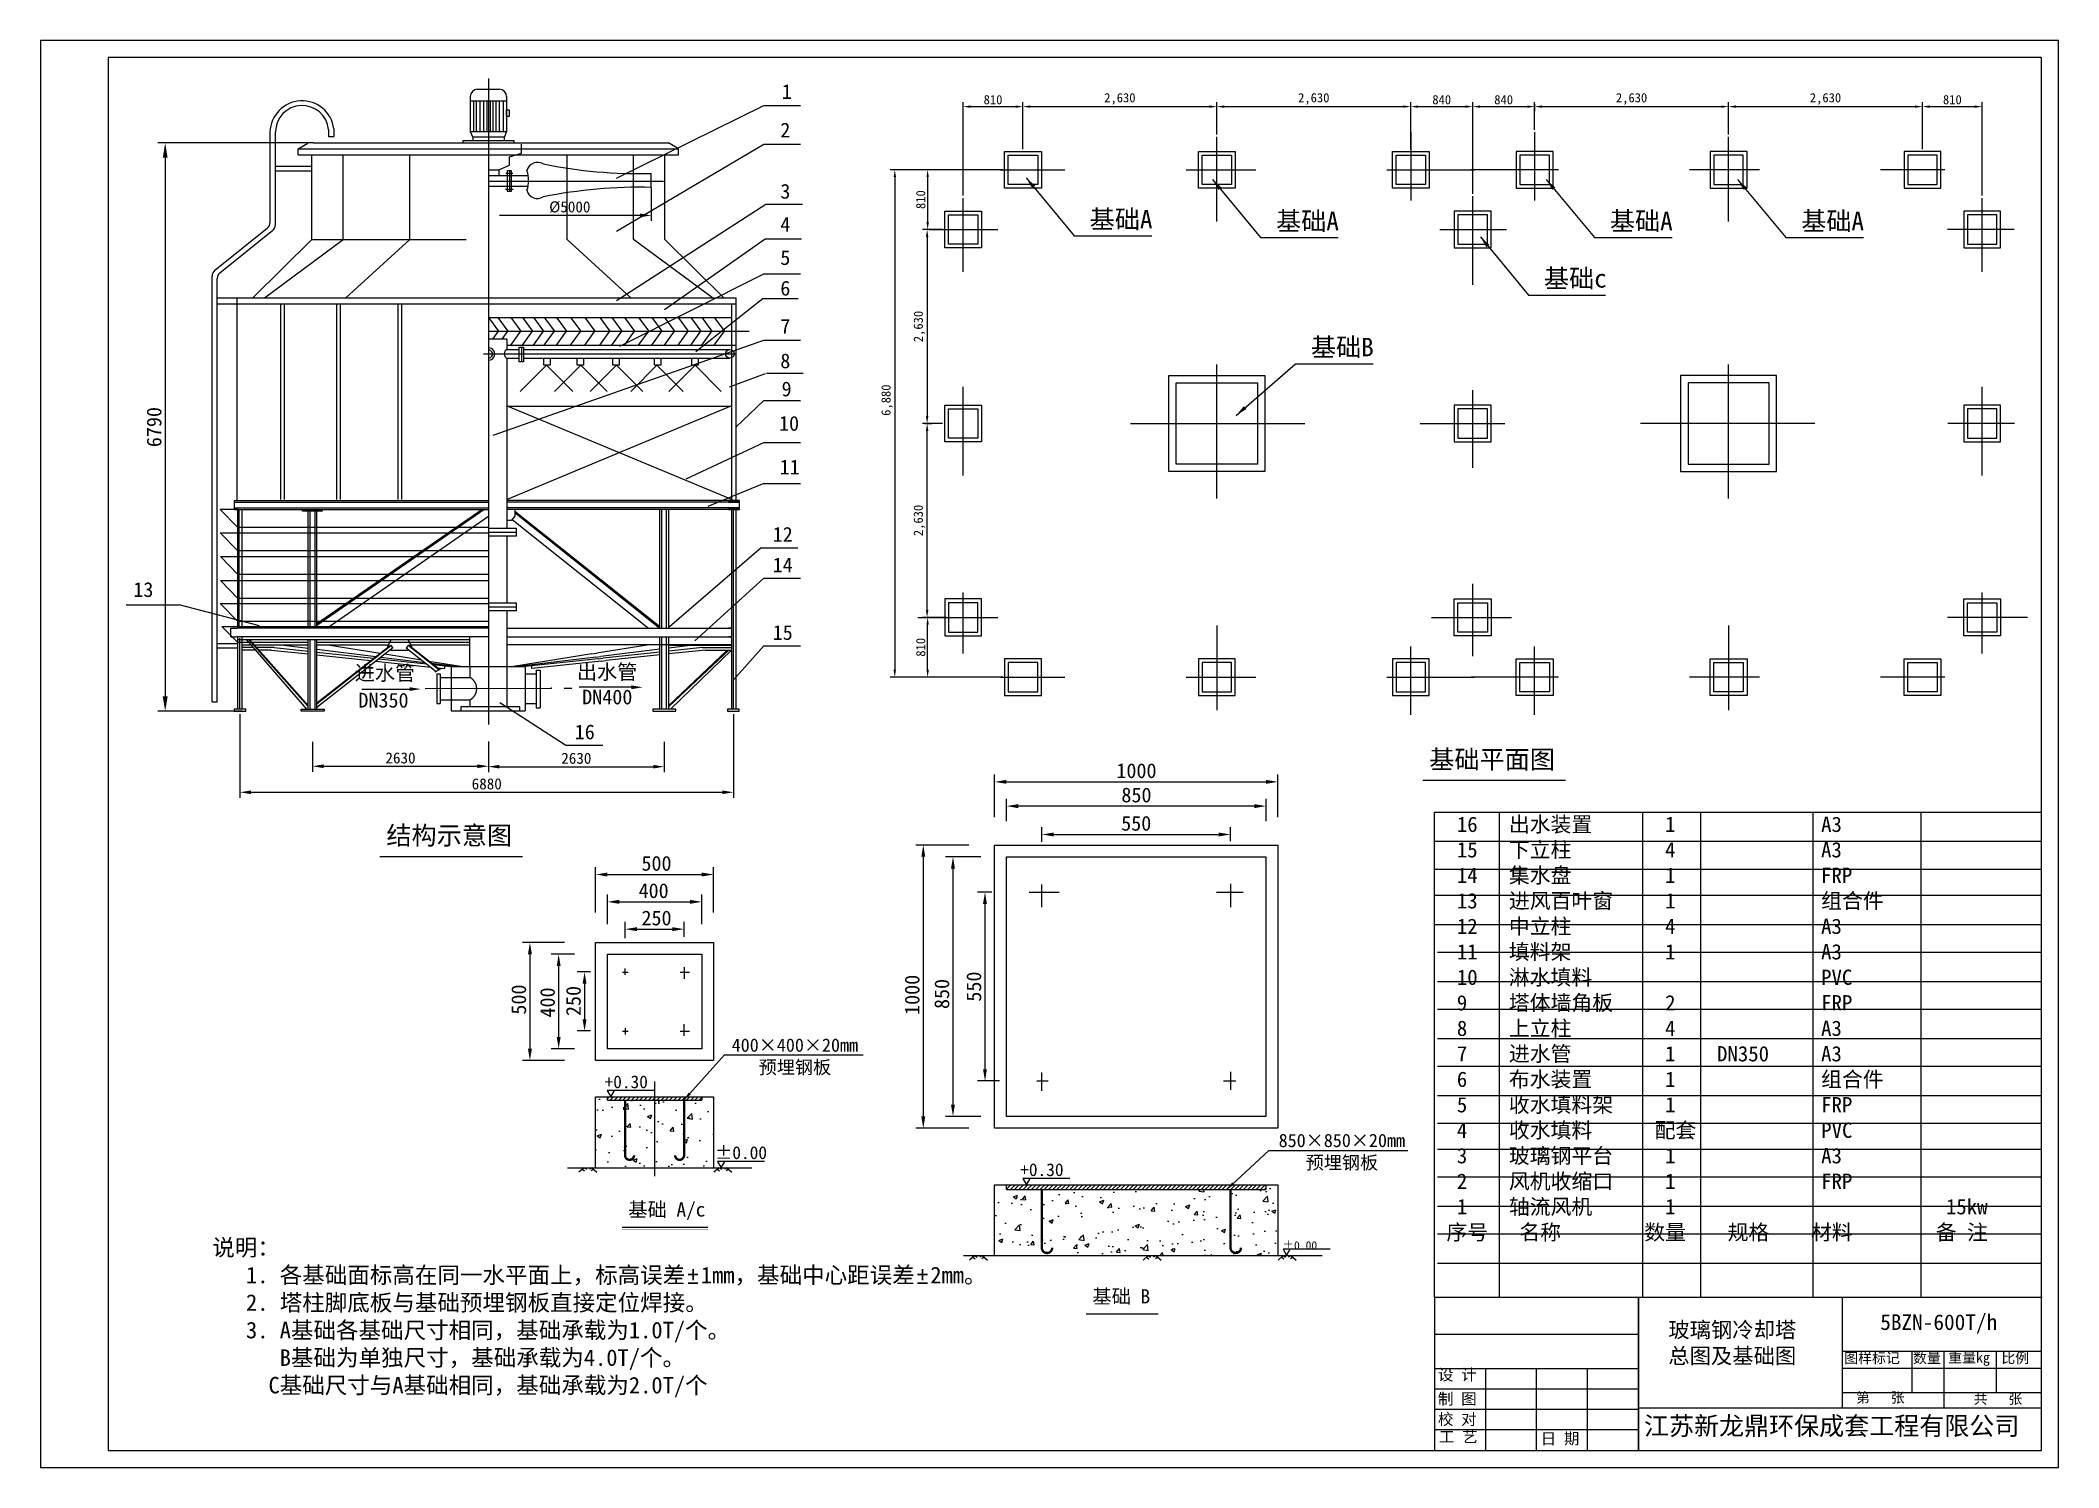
# Model space of a CAD drawing. Extents: x 327 to 27699, y 136 to 19490.
import ezdxf

# ---------------------------------------------------------------- set-up
doc = ezdxf.new("R2010")
doc.units = 0
doc.header["$LTSCALE"] = 10000
doc.linetypes.add('ACAD_ISO04W100', pattern=[30.5, 24, -3, 0.5, -3])
for name, color, linetype in [('RAHMEN035', 2, 'Continuous'), ('RAHMEN07', 5, 'ACAD_ISO04W100'), ('中心线', 1, 'ACAD_ISO04W100')]:
    doc.layers.add(name, color=color, linetype=linetype)
doc.dimstyles.new('DIN', dxfattribs={"dimtxt": 2.5, "dimasz": 2.5, "dimexe": 1.25, "dimexo": 0.625, "dimtad": 1, "dimtih": 1, "dimdec": 4, "dimdsep": 46, "dimlunit": 6, "dimtxsty": 'Standard', "dimcen": 2.5, "dimadec": 0, "dimazin": 0, "dimtfac": 1, "dimtdec": 4, "dimtmove": 0, "dimatfit": 3, "dimfxl": 0, "dimtvp": 1, "dimtolj": 1, "dimtzin": 0, "dimarcsym": 0})
doc.dimstyles.get("Standard").update_dxf_attribs({"dimtxt": 0.18, "dimasz": 0.18, "dimexe": 0.18, "dimexo": 0.0625, "dimgap": 0.09, "dimtad": 0, "dimtih": 1, "dimtoh": 1, "dimdec": 4, "dimzin": 0, "dimdsep": 46, "dimtxsty": 'Standard', "dimcen": 0.09, "dimadec": 0, "dimazin": 0, "dimtfac": 1, "dimtdec": 4, "dimtofl": 0, "dimtmove": 0, "dimatfit": 3, "dimfxl": 0, "dimtolj": 1, "dimtzin": 0, "dimarcsym": 0})

msp = doc.modelspace()

# ---------------------------------------------------------------- texts
at = {"color": 7}
for s, p in [('1', (10383.03128, 18694.52071)), ('2', (10362.18909, 18173.87054)), ('3', (10362.18909, 17343.76953)), ('4', (10362.18909, 16894.13145)), ('5', (10362.18909, 16444.49342)), ('6', (10362.18909, 16029.44293)), ('7', (10362.18909, 15510.6298)), ('8', (10362.18909, 15043.69797)), ('9', (10379.47805, 14663.235)), ('10', (10344.90013, 14196.3032)), ('11', (10352.52789, 13604.24679)), ('12', (10258.45525, 12691.7451)), ('14', (10258.45525, 12276.69462)), ('13', (1587.3563, 11942.72556)), ('15', (10258.45525, 11360.12475)), ('16', (7573.90327, 10012.57145))]:
    msp.add_text(s, height=200, dxfattribs=at).set_placement(p)
at = {"color": 7, "insert": (7507.12045, 17229.08605), "char_height": 150, "attachment_point": 5}
msp.add_mtext('%%c5000', dxfattribs=at)
at = {"attachment_point": 4}
for s, insert, char_height in [('\\f仿宋_GB2312|b0|i0|c134|p49;基础A', (14557.43203, 17052.76741), 250), ('\\f仿宋_GB2312|b0|i0|c134|p49;基础A', (17085.33678, 17028.17985), 250), ('\\f仿宋_GB2312|b0|i0|c134|p49;基础A', (21612.2161, 17028.17985), 250), ('\\f仿宋_GB2312|b0|i0|c134|p49;基础A', (24207.24273, 17028.17985), 250), ('{\\fFangSong_GB2312|b0|i0|c134|p49;基础c}', (20718.37385, 16250.28346), 250), ('\\A1;\\f仿宋_GB2312|b0|i0|c134|p49;基础B', (17557.95334, 15318.77015), 250), ('{\\fFangSong_GB2312|b0|i0|c134|p49;400×400×20mm\\P   预埋钢板}', (9702.4806, 5705.71574), 180), ('{\\fFangSong_GB2312|b0|i0|c134|p49;850×850×20mm\\P   预埋钢板}', (17120.35392, 4412.65284), 180)]:
    msp.add_mtext(s, dxfattribs=dict(at, insert=insert, char_height=char_height))
at = {"color": 7, "attachment_point": 1}
for s, insert, char_height, width in [('\\f仿宋_GB2312|b0|i0|c134|p49;进水管', (4591.40372, 11011.79086), 200, 934.7359757), ('\\f仿宋_GB2312|b0|i0|c134|p49;出水管', (7603.56639, 11026.3266), 200, 1323.3006739), ('{\\fFangSong_GB2312|b0|i0|c134|p49;DN400}', (7675.64656, 10686.32355), 200, 934.7359757), ('{\\fFangSong_GB2312|b0|i0|c134|p49;DN350}', (4639.95644, 10642.68729), 200, 934.7359757), ('\\f仿宋_GB2312|b0|i0|c134|p49;基础平面图', (19163.19672, 9865.051), 250, 2461.8899), ('{\\fFangSong_GB2312|b0|i0|c134|p49;结构示意图}', (5020.0887, 8833.90891), 250, 2461.8899), ('{\\fFangSong_GB2312|b0|i0|c134|p49; 16   出水装置       1   \\fSimSun|b0|i0|c134|p2;       \\fFangSong_GB2312|b0|i0|c134|p49;    A3\\P 15   下立柱         4              A3\\P 14   集水盘         1              FRP\\P 13   进风百叶窗     1              组合件\\P 12   中立柱         4              A3\\P 11   填料架         1              A3\\P 10   淋水填料                      PVC\\P 9    塔体墙角板     2              FRP\\P 8    上立柱         4              A3\\P 7    进水管         1    DN350     A3\\P 6    布水装置       1              组合件\\P 5    收水填料架     1              FRP\\P 4    收水填料      配套            PVC\\P 3    玻璃钢平台     1              A3\\P 2    风机收缩口     1              FRP\\P 1    轴流风机       1                          15kw\\P序号   名称        数量    规格    材料        备 注}', (19396.20971, 8963.16622), 207.36, 11738.202624), ('{\\fFangSong_GB2312|b0|i0|c134|p49;5}BZN{\\fFangSong_GB2312|b0|i0|c134|p49;-600}T/h', (25279.22033, 2214.86097), 211.968, 3267.9121801), ('\\f仿宋_GB2312|b0|i0|c134|p49;玻璃钢冷却塔\\P总图及基础图', (22405.23417, 2111.09619), 211.968, 2066.1673271), ('\\f仿宋_GB2312|b0|i0|c134|p49;图样标记', (24790.64554, 1692.0096), 138.24, 899.2225245), ('\\f仿宋_GB2312|b0|i0|c134|p49;数量', (25723.34535, 1692.0096), 138.24, 899.2225245), ('\\f仿宋_GB2312|b0|i0|c134|p49;重量kg', (26201.06961, 1699.58418), 138.24, 899.2225245), ('\\f仿宋_GB2312|b0|i0|c134|p49;比例', (26921.44745, 1692.0096), 138.24, 899.2225245), ('\\f仿宋_GB2312|b0|i0|c134|p49;设 计', (19281.1248, 1473.5795), 153.8910778, 899.2225245), ('\\f仿宋_GB2312|b0|i0|c134|p49;制 图', (19281.1248, 1145.2732), 153.8910778, 899.2225245), ('\\f仿宋_GB2312|b0|i0|c134|p49;第   张', (24951.45179, 1155.65678), 138.24, 899.2225245), ('\\f仿宋_GB2312|b0|i0|c134|p49;共   张', (26545.81816, 1139.30568), 138.24, 899.2225245), ('\\f仿宋_GB2312|b0|i0|c134|p49;校 对', (19281.1248, 869.49588), 153.8910778, 899.2225245), ('{\\fFangSong_GB2312|b0|i0|c134|p49;江苏新龙鼎环保成套工程有限公司}', (22074.93446, 826.55523), 248.832, 6333.6425472), ('\\f仿宋_GB2312|b0|i0|c134|p49;工 艺', (19294.27142, 633.11542), 153.8910778, 899.2225245), ('\\f仿宋_GB2312|b0|i0|c134|p49;日 期', (20674.67171, 606.85097), 153.8910778, 899.2225245)]:
    msp.add_mtext(s, dxfattribs=dict(at, insert=insert, char_height=char_height, width=width))
at = {"attachment_point": 1}
for s, insert, char_height, width in [('\\f仿宋_GB2312|b0|i0|c134|p49;+0.30', (7978.4628, 5453.75207), 172.8, 774.214752), ('\\f仿宋_GB2312|b0|i0|c134|p49;%%P0.00', (9476.42755, 4493.75207), 172.8, 774.2147883), ('\\f仿宋_GB2312|b0|i0|c134|p49;+0.30', (13615.5532, 4262.61646), 172.8, 774.214752), ('{\\fFangSong_GB2312|b0|i0|c134|p49;基础 A/c}', (8299.53447, 3732.39412), 192, 1075.7792217), ('{\\fFangSong_GB2312|b0|i0|c134|p49;说明：\\P   1. 各基础面标高在同一水平面上，标高误差\\Ftxt.shx|c1;%%p\\fFangSong_GB2312|b0|i0|c134|p49;1mm，基础中心距误差\\Ftxt.shx|c1;%%p\\fFangSong_GB2312|b0|i0|c134|p49;2mm。\\P   2. 塔柱脚底板与基础预埋钢板直接定位焊接。\\P   3. A基础各基础尺寸相同，基础承载为1.0T/个。\\P      B基础为单独尺寸，基础承载为4.0T/个。\\P}  {\\fFangSong_GB2312|b0|i0|c134|p49;   C基础尺寸与A基础相同，基础承载为2.0T/个}', (2658.74293, 3233.5033), 224, 11892.98), ('\\f仿宋_GB2312|b0|i0|c134|p49;%%P0.00', (17172.59804, 3205.81902), 115.2, 516.1431922), ('\\f仿宋_GB2312|b0|i0|c134|p49;基础 B', (14593.3934, 2554.38054), 192, 1075.7792217)]:
    msp.add_mtext(s, dxfattribs=dict(at, insert=insert, char_height=char_height, width=width))

# ---------------------------------------------------------------- blocks, each defined once
blk = doc.blocks.new('*D28')
at = {"color": 0, "lineweight": -2}
for p, q in [((13233, 7939), (13038, 7939)), ((13138, 7779), (13138, 5539)), ((13336, 5379), (13038, 5379))]:
    blk.add_line(p, q, dxfattribs=at)
at = {"color": 0}
for points in [[(13111, 7779), (13164, 7779), (13138, 7939)], [(13111, 5539), (13164, 5539), (13138, 5379)]]:
    blk.add_solid(points, dxfattribs=at)
at = {"layer": 'DEFPOINTS', "color": 0}
for p in [(13283, 7939), (13138, 5379), (13386, 5379)]:
    blk.add_point(p, dxfattribs=at)
at = {"color": 0, "insert": (12988, 6659), "char_height": 200, "attachment_point": 5, "rotation": 90}
blk.add_mtext('\\A1;550', dxfattribs=at)
blk = doc.blocks.new('*D27')
at = {"color": 0, "lineweight": -2}
for p, q in [((12921, 8579), (12201, 8579)), ((12301, 8419), (12301, 4899)), ((12921, 4739), (12201, 4739))]:
    blk.add_line(p, q, dxfattribs=at)
at = {"color": 0}
for points in [[(12274, 8419), (12328, 8419), (12301, 8579)], [(12274, 4899), (12328, 4899), (12301, 4739)]]:
    blk.add_solid(points, dxfattribs=at)
at = {"layer": 'DEFPOINTS', "color": 0}
for p in [(12971, 8579), (12301, 4739), (12971, 4739)]:
    blk.add_point(p, dxfattribs=at)
at = {"color": 0, "insert": (12151, 6547), "char_height": 200, "attachment_point": 5, "rotation": 90}
blk.add_mtext('\\A1;1000', dxfattribs=at)
blk = doc.blocks.new('*D26')
at = {"color": 0, "lineweight": -2}
for p, q in [((13081, 8419), (12604, 8419)), ((12704, 8259), (12704, 5059)), ((13081, 4899), (12604, 4899))]:
    blk.add_line(p, q, dxfattribs=at)
at = {"color": 0}
for points in [[(12677, 8259), (12730, 8259), (12704, 8419)], [(12677, 5059), (12730, 5059), (12704, 4899)]]:
    blk.add_solid(points, dxfattribs=at)
at = {"layer": 'DEFPOINTS', "color": 0}
for p in [(13131, 8419), (12704, 4899), (13131, 4899)]:
    blk.add_point(p, dxfattribs=at)
at = {"color": 0, "insert": (12554, 6559), "char_height": 200, "attachment_point": 5, "rotation": 90}
blk.add_mtext('\\A1;850', dxfattribs=at)
blk = doc.blocks.new('*D25')
at = {"color": 0, "lineweight": -2}
for p, q in [((7435, 7257), (6866, 7257)), ((6966, 7097), (6966, 5817)), ((7435, 5657), (6866, 5657))]:
    blk.add_line(p, q, dxfattribs=at)
at = {"color": 0}
for points in [[(6940, 7097), (6993, 7097), (6966, 7257)], [(6940, 5817), (6993, 5817), (6966, 5657)]]:
    blk.add_solid(points, dxfattribs=at)
at = {"layer": 'DEFPOINTS', "color": 0}
for p in [(7485, 7257), (6966, 5657), (7485, 5657)]:
    blk.add_point(p, dxfattribs=at)
at = {"color": 0, "insert": (6816, 6483), "char_height": 200, "attachment_point": 5, "rotation": 90}
blk.add_mtext('\\A1;500', dxfattribs=at)
blk = doc.blocks.new('*D24')
at = {"color": 0, "lineweight": -2}
for p, q in [((7570, 7097), (7256, 7097)), ((7356, 6937), (7356, 5977)), ((7570, 5817), (7256, 5817))]:
    blk.add_line(p, q, dxfattribs=at)
at = {"color": 0}
for points in [[(7330, 6937), (7383, 6937), (7356, 7097)], [(7330, 5977), (7383, 5977), (7356, 5817)]]:
    blk.add_solid(points, dxfattribs=at)
at = {"layer": 'DEFPOINTS', "color": 0}
for p in [(7620, 7097), (7356, 5817), (7620, 5817)]:
    blk.add_point(p, dxfattribs=at)
at = {"color": 0, "insert": (7206, 6444), "char_height": 200, "attachment_point": 5, "rotation": 90}
blk.add_mtext('\\A1;400', dxfattribs=at)
blk = doc.blocks.new('*D23')
at = {"color": 0, "lineweight": -2}
for p, q in [((7786, 6857), (7607, 6857)), ((7707, 6697), (7707, 6217)), ((7786, 6057), (7607, 6057))]:
    blk.add_line(p, q, dxfattribs=at)
at = {"color": 0}
for points in [[(7681, 6697), (7734, 6697), (7707, 6857)], [(7681, 6217), (7734, 6217), (7707, 6057)]]:
    blk.add_solid(points, dxfattribs=at)
at = {"layer": 'DEFPOINTS', "color": 0}
for p in [(7836, 6857), (7707, 6057), (7836, 6057)]:
    blk.add_point(p, dxfattribs=at)
at = {"color": 0, "insert": (7557, 6464), "char_height": 200, "attachment_point": 5, "rotation": 90}
blk.add_mtext('\\A1;250', dxfattribs=at)
blk = doc.blocks.new('*D22')
at = {"color": 0, "lineweight": -2}
for p, q in [((7857, 7663), (7857, 8279)), ((9457, 7663), (9457, 8279)), ((8017, 8179), (9297, 8179))]:
    blk.add_line(p, q, dxfattribs=at)
at = {"color": 0}
for points in [[(8017, 8205), (8017, 8152), (7857, 8179)], [(9297, 8205), (9297, 8152), (9457, 8179)]]:
    blk.add_solid(points, dxfattribs=at)
at = {"layer": 'DEFPOINTS', "color": 0}
for p in [(9457, 8179), (7857, 7613), (9457, 7613)]:
    blk.add_point(p, dxfattribs=at)
at = {"color": 0, "insert": (8683, 8329), "char_height": 200, "attachment_point": 5}
blk.add_mtext('\\A1;500', dxfattribs=at)
blk = doc.blocks.new('*D21')
at = {"color": 0, "lineweight": -2}
for p, q in [((8017, 7506), (8017, 7908)), ((8177, 7808), (9137, 7808)), ((9297, 7506), (9297, 7908))]:
    blk.add_line(p, q, dxfattribs=at)
at = {"color": 0}
for points in [[(8177, 7835), (8177, 7782), (8017, 7808)], [(9137, 7835), (9137, 7782), (9297, 7808)]]:
    blk.add_solid(points, dxfattribs=at)
at = {"layer": 'DEFPOINTS', "color": 0}
for p in [(9297, 7808), (8017, 7456), (9297, 7456)]:
    blk.add_point(p, dxfattribs=at)
at = {"color": 0, "insert": (8644, 7958), "char_height": 200, "attachment_point": 5}
blk.add_mtext('\\A1;400', dxfattribs=at)
blk = doc.blocks.new('*D20')
at = {"color": 0, "lineweight": -2}
for p, q in [((8257, 7316), (8257, 7538)), ((8417, 7438), (8897, 7438)), ((9057, 7333), (9057, 7538))]:
    blk.add_line(p, q, dxfattribs=at)
at = {"color": 0}
for points in [[(8417, 7465), (8417, 7411), (8257, 7438)], [(8897, 7465), (8897, 7411), (9057, 7438)]]:
    blk.add_solid(points, dxfattribs=at)
at = {"layer": 'DEFPOINTS', "color": 0}
for p in [(9057, 7438), (8257, 7266), (9057, 7283)]:
    blk.add_point(p, dxfattribs=at)
at = {"color": 0, "insert": (8683, 7588), "char_height": 200, "attachment_point": 5}
blk.add_mtext('\\A1;250', dxfattribs=at)
blk = doc.blocks.new('*D19')
at = {"color": 0, "lineweight": -2}
for p, q in [((13269, 8956), (13269, 9535)), ((13429, 9435), (16949, 9435)), ((17109, 8956), (17109, 9535))]:
    blk.add_line(p, q, dxfattribs=at)
at = {"color": 0}
for points in [[(13429, 9462), (13429, 9409), (13269, 9435)], [(16949, 9462), (16949, 9409), (17109, 9435)]]:
    blk.add_solid(points, dxfattribs=at)
at = {"layer": 'DEFPOINTS', "color": 0}
for p in [(17109, 9435), (13269, 8906), (17109, 8906)]:
    blk.add_point(p, dxfattribs=at)
at = {"color": 0, "insert": (15192, 9585), "char_height": 200, "attachment_point": 5}
blk.add_mtext('\\A1;1000', dxfattribs=at)
blk = doc.blocks.new('*D18')
at = {"color": 0, "lineweight": -2}
for p, q in [((13429, 8901), (13429, 9206)), ((16789, 9106), (13589, 9106)), ((16949, 8901), (16949, 9206))]:
    blk.add_line(p, q, dxfattribs=at)
at = {"color": 0}
for points in [[(13589, 9133), (13589, 9079), (13429, 9106)], [(16789, 9133), (16789, 9079), (16949, 9106)]]:
    blk.add_solid(points, dxfattribs=at)
at = {"layer": 'DEFPOINTS', "color": 0}
for p in [(13429, 9106), (13429, 8851), (16949, 8851)]:
    blk.add_point(p, dxfattribs=at)
at = {"color": 0, "insert": (15192, 9256), "char_height": 200, "attachment_point": 5}
blk.add_mtext('\\A1;850', dxfattribs=at)
blk = doc.blocks.new('*D17')
at = {"color": 0, "lineweight": -2}
for p, q in [((13909, 8622), (13909, 8822)), ((16469, 8633), (16469, 8822)), ((14069, 8722), (16309, 8722))]:
    blk.add_line(p, q, dxfattribs=at)
at = {"color": 0}
for points in [[(14069, 8748), (14069, 8695), (13909, 8722)], [(16309, 8748), (16309, 8695), (16469, 8722)]]:
    blk.add_solid(points, dxfattribs=at)
at = {"layer": 'DEFPOINTS', "color": 0}
for p in [(13909, 8572), (16469, 8722), (16469, 8583)]:
    blk.add_point(p, dxfattribs=at)
at = {"color": 0, "insert": (15189, 8872), "char_height": 200, "attachment_point": 5}
blk.add_mtext('\\A1;550', dxfattribs=at)
blk = doc.blocks.new('*D16')
at = {"color": 0, "lineweight": -2}
for p, q in [((25852, 18623), (25852, 18654)), ((26662, 17384), (26662, 18654)), ((25952, 18591), (26562, 18591))]:
    blk.add_line(p, q, dxfattribs=at)
at = {"color": 0}
for points in [[(25952, 18608), (25952, 18575), (25852, 18591)], [(26562, 18608), (26562, 18575), (26662, 18591)]]:
    blk.add_solid(points, dxfattribs=at)
at = {"layer": 'DEFPOINTS', "color": 0}
for p in [(25852, 18591), (26662, 18591), (26662, 17352)]:
    blk.add_point(p, dxfattribs=at)
at = {"color": 0, "insert": (26257, 18685), "char_height": 125, "attachment_point": 5}
blk.add_mtext('\\A1;810', dxfattribs=at)
blk = doc.blocks.new('*D15')
at = {"color": 0, "lineweight": -2}
for p, q in [((19752, 18623), (19752, 18654)), ((20592, 18276), (20592, 18654)), ((19852, 18591), (20492, 18591))]:
    blk.add_line(p, q, dxfattribs=at)
at = {"color": 0}
for points in [[(19852, 18608), (19852, 18575), (19752, 18591)], [(20492, 18608), (20492, 18575), (20592, 18591)]]:
    blk.add_solid(points, dxfattribs=at)
at = {"layer": 'DEFPOINTS', "color": 0}
for p in [(19752, 18591), (20592, 18591), (20592, 18245)]:
    blk.add_point(p, dxfattribs=at)
at = {"color": 0, "insert": (20172, 18685), "char_height": 125, "attachment_point": 5}
blk.add_mtext('\\A1;840', dxfattribs=at)
blk = doc.blocks.new('*D14')
at = {"color": 0, "lineweight": -2}
for p, q in [((20592, 18623), (20592, 18529)), ((23222, 18213), (23222, 18654)), ((20692, 18591), (23122, 18591))]:
    blk.add_line(p, q, dxfattribs=at)
at = {"color": 0}
for points in [[(20692, 18608), (20692, 18575), (20592, 18591)], [(23122, 18608), (23122, 18575), (23222, 18591)]]:
    blk.add_solid(points, dxfattribs=at)
at = {"layer": 'DEFPOINTS', "color": 0}
for p in [(20592, 18654), (23222, 18591), (23222, 18182)]:
    blk.add_point(p, dxfattribs=at)
at = {"color": 0, "insert": (21907, 18696), "char_height": 125, "attachment_point": 5}
blk.add_mtext('\\A1;2,630', dxfattribs=at)
blk = doc.blocks.new('*D13')
at = {"color": 0, "lineweight": -2}
for p, q in [((16282, 18623), (16282, 18654)), ((18912, 18016), (18912, 18654)), ((16382, 18591), (18812, 18591))]:
    blk.add_line(p, q, dxfattribs=at)
at = {"color": 0}
for points in [[(16382, 18608), (16382, 18575), (16282, 18591)], [(18812, 18608), (18812, 18575), (18912, 18591)]]:
    blk.add_solid(points, dxfattribs=at)
at = {"layer": 'DEFPOINTS', "color": 0}
for p in [(16282, 18591), (18912, 18591), (18912, 17985)]:
    blk.add_point(p, dxfattribs=at)
at = {"color": 0, "insert": (17597, 18696), "char_height": 125, "attachment_point": 5}
blk.add_mtext('\\A1;2,630', dxfattribs=at)
blk = doc.blocks.new('*D12')
at = {"color": 0, "lineweight": -2}
for p, q in [((18912, 18623), (18912, 18654)), ((19752, 17407), (19752, 18654)), ((19012, 18591), (19652, 18591))]:
    blk.add_line(p, q, dxfattribs=at)
at = {"color": 0}
for points in [[(19012, 18608), (19012, 18575), (18912, 18591)], [(19652, 18608), (19652, 18575), (19752, 18591)]]:
    blk.add_solid(points, dxfattribs=at)
at = {"layer": 'DEFPOINTS', "color": 0}
for p in [(18912, 18591), (19752, 18591), (19752, 17375)]:
    blk.add_point(p, dxfattribs=at)
at = {"color": 0, "insert": (19332, 18685), "char_height": 125, "attachment_point": 5}
blk.add_mtext('\\A1;840', dxfattribs=at)
blk = doc.blocks.new('*D11')
at = {"color": 0, "lineweight": -2}
for p, q in [((12561, 16925), (12291, 16925)), ((12353, 16825), (12353, 14395)), ((12322, 14295), (12416, 14295))]:
    blk.add_line(p, q, dxfattribs=at)
at = {"color": 0}
for points in [[(12337, 16825), (12370, 16825), (12353, 16925)], [(12337, 14395), (12370, 14395), (12353, 14295)]]:
    blk.add_solid(points, dxfattribs=at)
at = {"layer": 'DEFPOINTS', "color": 0}
for p in [(12592, 16925), (12291, 14295), (12353, 14295)]:
    blk.add_point(p, dxfattribs=at)
at = {"color": 0, "insert": (12249, 15610), "char_height": 125, "attachment_point": 5, "rotation": 90}
blk.add_mtext('\\A1;2,630', dxfattribs=at)
blk = doc.blocks.new('*D10')
at = {"color": 0, "lineweight": -2}
for p, q in [((13381, 17735), (12298, 17735)), ((12360, 17635), (12360, 17025)), ((12385, 16925), (12423, 16925))]:
    blk.add_line(p, q, dxfattribs=at)
at = {"color": 0}
for points in [[(12344, 17635), (12377, 17635), (12360, 17735)], [(12344, 17025), (12377, 17025), (12360, 16925)]]:
    blk.add_solid(points, dxfattribs=at)
at = {"layer": 'DEFPOINTS', "color": 0}
for p in [(13412, 17735), (12353, 16925), (12360, 16925)]:
    blk.add_point(p, dxfattribs=at)
at = {"color": 0, "insert": (12266, 17330), "char_height": 125, "attachment_point": 5, "rotation": 90}
blk.add_mtext('\\A1;810', dxfattribs=at)
blk = doc.blocks.new('*D9')
at = {"color": 0, "lineweight": -2}
for p, q in [((12842, 17384), (12842, 18654)), ((13652, 18016), (13652, 18654)), ((12942, 18591), (13552, 18591))]:
    blk.add_line(p, q, dxfattribs=at)
at = {"color": 0}
for points in [[(12942, 18608), (12942, 18575), (12842, 18591)], [(13552, 18608), (13552, 18575), (13652, 18591)]]:
    blk.add_solid(points, dxfattribs=at)
at = {"layer": 'DEFPOINTS', "color": 0}
for p in [(13652, 18591), (13652, 17985), (12842, 17352)]:
    blk.add_point(p, dxfattribs=at)
at = {"color": 0, "insert": (13247, 18685), "char_height": 125, "attachment_point": 5}
blk.add_mtext('\\A1;810', dxfattribs=at)
blk = doc.blocks.new('*D8')
at = {"color": 0, "lineweight": -2}
for p, q in [((12360, 10955), (12360, 11565)), ((12385, 11665), (12423, 11665)), ((13381, 10855), (12298, 10855))]:
    blk.add_line(p, q, dxfattribs=at)
at = {"color": 0}
for points in [[(12344, 11565), (12377, 11565), (12360, 11665)], [(12344, 10955), (12377, 10955), (12360, 10855)]]:
    blk.add_solid(points, dxfattribs=at)
at = {"layer": 'DEFPOINTS', "color": 0}
for p in [(12353, 11665), (12360, 11665), (13412, 10855)]:
    blk.add_point(p, dxfattribs=at)
at = {"color": 0, "insert": (12266, 11260), "char_height": 125, "attachment_point": 5, "rotation": 90}
blk.add_mtext('\\A1;810', dxfattribs=at)
blk = doc.blocks.new('*D7')
at = {"color": 0, "lineweight": -2}
for p, q in [((12561, 14295), (12291, 14295)), ((12353, 11765), (12353, 14195)), ((12611, 11665), (12291, 11665))]:
    blk.add_line(p, q, dxfattribs=at)
at = {"color": 0}
for points in [[(12337, 14195), (12370, 14195), (12353, 14295)], [(12337, 11765), (12370, 11765), (12353, 11665)]]:
    blk.add_solid(points, dxfattribs=at)
at = {"layer": 'DEFPOINTS', "color": 0}
for p in [(12353, 14295), (12592, 14295), (12642, 11665)]:
    blk.add_point(p, dxfattribs=at)
at = {"color": 0, "insert": (12249, 12980), "char_height": 125, "attachment_point": 5, "rotation": 90}
blk.add_mtext('\\A1;2,630', dxfattribs=at)
blk = doc.blocks.new('*D6')
at = {"color": 0, "lineweight": -2}
for p, q in [((12329, 17735), (11852, 17735)), ((11915, 17635), (11915, 10955)), ((12329, 10855), (11852, 10855))]:
    blk.add_line(p, q, dxfattribs=at)
at = {"color": 0}
for points in [[(11898, 17635), (11931, 17635), (11915, 17735)], [(11898, 10955), (11931, 10955), (11915, 10855)]]:
    blk.add_solid(points, dxfattribs=at)
at = {"layer": 'DEFPOINTS', "color": 0}
for p in [(12360, 17735), (11915, 10855), (12360, 10855)]:
    blk.add_point(p, dxfattribs=at)
at = {"color": 0, "insert": (11811, 14611), "char_height": 125, "attachment_point": 5, "rotation": 90}
blk.add_mtext('\\A1;6,880', dxfattribs=at)
blk = doc.blocks.new('*D5')
at = {"color": 0, "lineweight": -2}
for p, q in [((13652, 18623), (13652, 18654)), ((16282, 18213), (16282, 18654)), ((13752, 18591), (16182, 18591))]:
    blk.add_line(p, q, dxfattribs=at)
at = {"color": 0}
for points in [[(13752, 18608), (13752, 18575), (13652, 18591)], [(16182, 18608), (16182, 18575), (16282, 18591)]]:
    blk.add_solid(points, dxfattribs=at)
at = {"layer": 'DEFPOINTS', "color": 0}
for p in [(13652, 18591), (16282, 18591), (16282, 18182)]:
    blk.add_point(p, dxfattribs=at)
at = {"color": 0, "insert": (14967, 18696), "char_height": 125, "attachment_point": 5}
blk.add_mtext('\\A1;2,630', dxfattribs=at)
blk = doc.blocks.new('*D4')
at = {"color": 0, "lineweight": -2}
for p, q in [((23222, 18623), (23222, 18654)), ((25852, 18016), (25852, 18654)), ((23322, 18591), (25752, 18591))]:
    blk.add_line(p, q, dxfattribs=at)
at = {"color": 0}
for points in [[(23322, 18608), (23322, 18575), (23222, 18591)], [(25752, 18608), (25752, 18575), (25852, 18591)]]:
    blk.add_solid(points, dxfattribs=at)
at = {"layer": 'DEFPOINTS', "color": 0}
for p in [(23222, 18591), (25852, 18591), (25852, 17985)]:
    blk.add_point(p, dxfattribs=at)
at = {"color": 0, "insert": (24537, 18696), "char_height": 125, "attachment_point": 5}
blk.add_mtext('\\A1;2,630', dxfattribs=at)
blk = doc.blocks.new('*D3')
at = {"color": 0, "lineweight": -2}
for p, q in [((3034, 10355), (3034, 9219)), ((9727, 10355), (9727, 9219)), ((3184, 9294), (9577, 9294))]:
    blk.add_line(p, q, dxfattribs=at)
at = {"color": 0}
for points in [[(3184, 9319), (3184, 9269), (3034, 9294)], [(9577, 9319), (9577, 9269), (9727, 9294)]]:
    blk.add_solid(points, dxfattribs=at)
at = {"layer": 'DEFPOINTS', "color": 0}
for p in [(3034, 10393), (9727, 10393), (9727, 9294)]:
    blk.add_point(p, dxfattribs=at)
at = {"color": 0, "insert": (6381, 9407), "char_height": 150, "attachment_point": 5}
blk.add_mtext('\\A1;6880', dxfattribs=at)
blk = doc.blocks.new('*D2')
at = {"color": 0, "lineweight": -2}
for p, q in [((4032, 18099), (1920, 18099)), ((2020, 17899), (2020, 10593)), ((3063, 10393), (1920, 10393))]:
    blk.add_line(p, q, dxfattribs=at)
at = {"color": 0}
for points in [[(1987, 17899), (2053, 17899), (2020, 18099)], [(1987, 10593), (2053, 10593), (2020, 10393)]]:
    blk.add_solid(points, dxfattribs=at)
at = {"layer": 'DEFPOINTS', "color": 0}
for p in [(4082, 18099), (2020, 10393), (3113, 10393)]:
    blk.add_point(p, dxfattribs=at)
at = {"color": 0, "insert": (1870, 14246), "char_height": 200, "attachment_point": 5, "rotation": 90}
blk.add_mtext('\\A1;6790', dxfattribs=at)
blk = doc.blocks.new('*D1')
at = {"color": 0, "lineweight": -2}
for p, q in [((4018, 9977), (4018, 9572)), ((6403, 9983), (6403, 9572)), ((4168, 9647), (6253, 9647))]:
    blk.add_line(p, q, dxfattribs=at)
at = {"color": 0}
for points in [[(4168, 9672), (4168, 9622), (4018, 9647)], [(6253, 9672), (6253, 9622), (6403, 9647)]]:
    blk.add_solid(points, dxfattribs=at)
at = {"layer": 'DEFPOINTS', "color": 0}
for p in [(4018, 10014), (6403, 10021), (6403, 9647)]:
    blk.add_point(p, dxfattribs=at)
at = {"color": 0, "insert": (5211, 9759), "char_height": 150, "attachment_point": 5}
blk.add_mtext('\\A1;2630', dxfattribs=at)
blk = doc.blocks.new('*D0')
at = {"color": 0, "lineweight": -2}
for p, q in [((6403, 9983), (6403, 9566)), ((8788, 9977), (8788, 9566)), ((6553, 9641), (8638, 9641))]:
    blk.add_line(p, q, dxfattribs=at)
at = {"color": 0}
for points in [[(6553, 9666), (6553, 9616), (6403, 9641)], [(8638, 9666), (8638, 9616), (8788, 9641)]]:
    blk.add_solid(points, dxfattribs=at)
at = {"layer": 'DEFPOINTS', "color": 0}
for p in [(6403, 10021), (8788, 10014), (8788, 9641)]:
    blk.add_point(p, dxfattribs=at)
at = {"color": 0, "insert": (7596, 9754), "char_height": 150, "attachment_point": 5}
blk.add_mtext('\\A1;2630', dxfattribs=at)

# ---------------------------------------------------------------- dimensions: what is measured, and where the dimension line sits
for base, p1, p2, picture, middle in [((13652.39039, 18591.36974), (12842.39039, 17352.34738), (13652.39039, 17984.93664), '*D9', (13247.39039, 18685.11974)), ((16282.39039, 18591.36974), (13652.39039, 18591.36974), (16282.39039, 18181.72222), '*D5', (14967.39039, 18695.53641)), ((18912.39039, 18591.36974), (16282.39039, 18591.36974), (18912.39039, 17984.93664), '*D13', (17597.39039, 18695.53641)), ((19752.39039, 18591.36974), (18912.39039, 18591.36974), (19752.39039, 17375.46443), '*D12', (19332.39039, 18685.11974)), ((20592.39039, 18591.36974), (19752.39039, 18591.36974), (20592.39039, 18244.76643), '*D15', (20172.39039, 18685.11974)), ((25852.39039, 18591.36974), (23222.39039, 18591.36974), (25852.39039, 17984.93664), '*D4', (24537.39039, 18695.53641)), ((26662.39039, 18591.36974), (25852.39039, 18591.36974), (26662.39039, 17352.34738), '*D16', (26257.39039, 18685.11974))]:
    dim = msp.add_linear_dim(base=base, p1=p1, p2=p2, dimstyle='Standard', override={"dimscale": 50, "dimtxt": 2.5, "dimasz": 2, "dimexe": 1.25, "dimexo": 0.625, "dimgap": 0.625, "dimtad": 1, "dimtih": 0, "dimtoh": 0, "dimzin": 8, "dimlunit": 6, "dimcen": 2.5, "dimtofl": 1})
    dim.commit()
    dim.dimension.update_dxf_attribs({"geometry": picture, "text_midpoint": middle})
dim = msp.add_linear_dim(base=(23222.39039, 18591.36974), p1=(20592.39039, 18653.86974), p2=(23222.39039, 18181.72222), dimstyle='Standard', override={"dimscale": 50, "dimtxt": 2.5, "dimasz": 2, "dimexe": 1.25, "dimexo": 0.625, "dimgap": 0.625, "dimtad": 1, "dimtih": 0, "dimtoh": 0, "dimzin": 8, "dimlunit": 6, "dimcen": 2.5, "dimtofl": 1})
dim.commit()
dim.dimension.update_dxf_attribs({"geometry": '*D14', "text_midpoint": (21907.39039, 18591.36974), "dimtype": 128})
at = {"color": 7}
dim = msp.add_linear_dim(base=(2019.8933, 10392.58155), p1=(4081.88192, 18099.04494), p2=(3112.85411, 10392.58155), angle=90, text='6790', dimstyle='DIN', override={"dimscale": 80, "dimtih": 0, "dimlunit": 2, "dimtmove": 1}, dxfattribs=at)
dim.commit()
dim.dimension.update_dxf_attribs({"geometry": '*D2', "text_midpoint": (1869.8933, 14245.81324)})
for base, p1, p2, picture, middle in [((11914.66873, 10854.93664), (12360.22208, 17734.93664), (12360.22208, 10854.93664), '*D6', (11914.66873, 14611.36589)), ((12360.22208, 16924.93664), (13412.39039, 17734.93664), (12353.41879, 16924.93664), '*D10', (12360.22208, 17329.93664)), ((12360.22208, 11664.93664), (13412.39039, 10854.93664), (12353.41879, 11664.93664), '*D8', (12360.22208, 11259.93664))]:
    dim = msp.add_linear_dim(base=base, p1=p1, p2=p2, angle=90, dimstyle='Standard', override={"dimscale": 50, "dimtxt": 2.5, "dimasz": 2, "dimexe": 1.25, "dimexo": 0.625, "dimgap": 0.625, "dimtad": 1, "dimtih": 0, "dimtoh": 0, "dimzin": 8, "dimlunit": 6, "dimcen": 2.5, "dimtofl": 1})
    dim.commit()
    dim.dimension.update_dxf_attribs({"geometry": picture, "text_midpoint": middle, "dimtype": 128})
for p1, p2, picture, middle in [((12592.39039, 16924.93664), (12290.91879, 14294.93664), '*D11', (12249.25212, 15609.93664)), ((12642.39039, 11664.93664), (12592.39039, 14294.93664), '*D7', (12249.25212, 12979.93664))]:
    dim = msp.add_linear_dim(base=(12353.41879, 14294.93664), p1=p1, p2=p2, angle=90, dimstyle='Standard', override={"dimscale": 50, "dimtxt": 2.5, "dimasz": 2, "dimexe": 1.25, "dimexo": 0.625, "dimgap": 0.625, "dimtad": 1, "dimtih": 0, "dimtoh": 0, "dimzin": 8, "dimlunit": 6, "dimcen": 2.5, "dimtofl": 1})
    dim.commit()
    dim.dimension.update_dxf_attribs({"geometry": picture, "text_midpoint": middle})
for base, p1, p2, text, picture, middle in [((9727.04712, 9294.08268), (3033.96968, 10392.58155), (9727.04712, 10392.58155), '6880', '*D3', (6380.5084, 9406.58268)), ((6403.15769, 9646.50722), (4018.18522, 10014.05564), (6403.15769, 10020.51903), '2630', '*D1', (5210.67145, 9759.00722)), ((8788.13015, 9641.06481), (6403.15769, 10020.51903), (8788.13015, 10014.05564), '2630', '*D0', (7595.64392, 9753.56481))]:
    dim = msp.add_linear_dim(base=base, p1=p1, p2=p2, text=text, dimstyle='DIN', override={"dimscale": 60, "dimtih": 0, "dimlunit": 2, "dimtmove": 1}, dxfattribs=at)
    dim.commit()
    dim.dimension.update_dxf_attribs({"geometry": picture, "text_midpoint": middle})
for base, p1, p2, text, picture, middle in [((17108.68826, 9435.17253), (13268.68826, 8905.56453), (17108.68826, 8905.56453), '1000', '*D19', (15191.68544, 9435.17253)), ((13428.68826, 9106.11102), (16948.68826, 8851.26247), (13428.68826, 8851.26247), '850', '*D18', (15191.68544, 9106.11102)), ((9457.07458, 8178.82075), (7857.07458, 7613.08272), (9457.07458, 7613.08272), '500', '*D22', (8682.69552, 8178.82075)), ((9297.07458, 7808.48321), (8017.07458, 7455.83136), (9297.07458, 7455.83136), '400', '*D21', (8643.6838, 7808.48321)), ((9057.07458, 7438.14572), (8257.07458, 7265.58929), (9057.07458, 7283.20653), '250', '*D20', (8682.69552, 7438.14572))]:
    dim = msp.add_linear_dim(base=base, p1=p1, p2=p2, text=text, dimstyle='Standard', override={"dimscale": 80, "dimtxt": 2.5, "dimasz": 2, "dimexe": 1.25, "dimexo": 0.625, "dimgap": 0.625, "dimtad": 1, "dimtih": 0, "dimtoh": 0, "dimzin": 8, "dimlunit": 6, "dimcen": 2.5, "dimtofl": 1})
    dim.commit()
    dim.dimension.update_dxf_attribs({"geometry": picture, "text_midpoint": middle, "dimtype": 128})
dim = msp.add_linear_dim(base=(16468.68826, 8721.56647), p1=(13908.68826, 8571.88891), p2=(16468.68826, 8582.84818), text='550', dimstyle='Standard', override={"dimscale": 80, "dimtxt": 2.5, "dimasz": 2, "dimexe": 1.25, "dimexo": 0.625, "dimgap": 0.625, "dimtad": 1, "dimtih": 0, "dimtoh": 0, "dimzin": 8, "dimlunit": 6, "dimcen": 2.5, "dimtofl": 1})
dim.commit()
dim.dimension.update_dxf_attribs({"geometry": '*D17', "text_midpoint": (15188.68826, 8871.56647)})
for base, p1, p2, text, picture, middle in [((12301.12258, 4738.86195), (12970.65516, 8578.86195), (12970.65516, 4738.86195), '1000', '*D27', (12301.12258, 6546.74375)), ((12703.60599, 4898.86195), (13130.65516, 8418.86195), (13130.65516, 4898.86195), '850', '*D26', (12703.60599, 6558.93125)), ((6966.18077, 5656.64537), (7485.3451, 7256.64537), (7485.3451, 5656.64537), '500', '*D25', (6966.18077, 6483.06474)), ((7356.29773, 5816.64537), (7620.32612, 7096.64537), (7620.32612, 5816.64537), '400', '*D24', (7356.29773, 6444.08187)), ((7707.40304, 6056.64537), (7836.22393, 6856.64537), (7836.22393, 6056.64537), '250', '*D23', (7707.40304, 6463.57333))]:
    dim = msp.add_linear_dim(base=base, p1=p1, p2=p2, angle=90, text=text, dimstyle='Standard', override={"dimscale": 80, "dimtxt": 2.5, "dimasz": 2, "dimexe": 1.25, "dimexo": 0.625, "dimgap": 0.625, "dimtad": 1, "dimtih": 0, "dimtoh": 0, "dimzin": 8, "dimlunit": 6, "dimcen": 2.5, "dimtofl": 1})
    dim.commit()
    dim.dimension.update_dxf_attribs({"geometry": picture, "text_midpoint": middle, "dimtype": 128})
dim = msp.add_linear_dim(base=(13137.75254, 5378.86195), p1=(13282.8047, 7938.86195), p2=(13385.52964, 5378.86195), angle=90, text='550', dimstyle='Standard', override={"dimscale": 80, "dimtxt": 2.5, "dimasz": 2, "dimexe": 1.25, "dimexo": 0.625, "dimgap": 0.625, "dimtad": 1, "dimtih": 0, "dimtoh": 0, "dimzin": 8, "dimlunit": 6, "dimcen": 2.5, "dimtofl": 1})
dim.commit()
dim.dimension.update_dxf_attribs({"geometry": '*D28', "text_midpoint": (12987.75254, 6658.86195)})

# ---------------------------------------------------------------- hatches: boundary and pattern name
h = msp.add_hatch()
h.set_pattern_fill('AR-CONC', color=256, scale=3.2, style=0)
h.set_pattern_definition([(50, (5385.1, -29277.45), (582.991, -51.005), [60.96, -670.56]), (355, (5385.1, -29277.45), (-112.777, 611.381), [48.768, -536.448]), (100.451, (5433.7, -29281.7), (470.216, 560.373), [51.808, -569.888]), (46.1842, (5385.1, -29114.9), (867.453, -134.535), [91.44, -1005.84]), (96.6356, (5457.4, -29126.1), (759.694, 791.762), [77.712, -854.832]), (351.184, (5385.1, -29114.9), (759.695, 791.76), [73.152, -804.672]), (21, (5466.4, -29155.53), (485.1676, -327.2497), [60.96, -670.56]), (326, (5466.4, -29155.5), (197.766, 589.401), [48.768, -536.448]), (71.4514, (5506.8, -29182.8), (682.933, 262.153), [51.808, -569.888]), (37.5, (5385.1, -29277.45), (9.8835, 270.5761), [0, -529.9456, 0, -544.576, 0, -538.48]), (7.5, (5385.1, -29277.45), (213.823, 320.5778), [0, -310.4896, 0, -517.7536, 0, -205.232]), (327.5, (5203.85, -29277.45), (433.8899, -18.332), [0, -203.2, 0, -633.984, 0, -841.248]), (317.5, (5122.57, -29277.45), (474.0134, 81.3648), [0, -264.16, 0, -421.0304, 0, -597.408])])
h.paths.add_polyline_path([(9457.07458, 4203.35973), (9457.07458, 5163.35973), (9297.07458, 5163.35973), (9297.07458, 5118.55973), (8017.07458, 5118.55973), (8017.07458, 5163.35973), (7857.07458, 5163.35973), (7857.07458, 4203.35973)])
h = msp.add_hatch()
h.set_pattern_fill('ANSI31', color=256, scale=12.8, style=0)
h.set_pattern_definition([(45, (5385.108, -29277.45), (-28.73682, 28.73682), [])])
h.paths.add_polyline_path([(9297.07458, 5118.55973), (9297.07458, 5163.35973), (8017.07458, 5163.35973), (8017.07458, 5118.55973)])
h = msp.add_hatch()
h.set_pattern_fill('AR-CONC', color=256, scale=3.2, style=0)
h.set_pattern_definition([(50, (5385.1, -29189.78), (582.991, -51.005), [60.96, -670.56]), (355, (5385.1, -29189.8), (-112.777, 611.381), [48.768, -536.448]), (100.451, (5433.7, -29194), (470.216, 560.373), [51.808, -569.888]), (46.1842, (5385.1, -29027.2), (867.453, -134.535), [91.44, -1005.84]), (96.6356, (5457.4, -29038.4), (759.694, 791.762), [77.712, -854.832]), (351.184, (5385.1, -29027.2), (759.695, 791.76), [73.152, -804.672]), (21, (5466.4, -29067.86), (485.1676, -327.2497), [60.96, -670.56]), (326, (5466.4, -29067.86), (197.766, 589.401), [48.768, -536.448]), (71.4514, (5506.8, -29095.1), (682.933, 262.153), [51.808, -569.888]), (37.5, (5385.1, -29189.78), (9.8835, 270.5761), [0, -529.9456, 0, -544.576, 0, -538.48]), (7.5, (5385.1, -29189.78), (213.823, 320.5778), [0, -310.4896, 0, -517.7536, 0, -205.232]), (327.5, (5203.85, -29189.78), (433.8899, -18.332), [0, -203.2, 0, -633.984, 0, -841.248]), (317.5, (5122.57, -29189.78), (474.0134, 81.3648), [0, -264.16, 0, -421.0304, 0, -597.408])])
h.paths.add_polyline_path([(17108.68826, 3012.22413), (17108.68826, 3972.22413), (16948.68826, 3972.22413), (16948.68826, 3908.22413), (13428.68826, 3908.22413), (13428.68826, 3972.22413), (13268.68826, 3972.22413), (13268.68826, 3012.22413)])
h = msp.add_hatch()
h.set_pattern_fill('ANSI31', color=256, scale=12.8, style=0)
h.set_pattern_definition([(45, (5385.108, -29189.776), (-28.73682, 28.73682), [])])
h.paths.add_polyline_path([(16948.68826, 3972.22413), (13428.68826, 3972.22413), (13428.68826, 3908.22413), (16948.68826, 3908.22413)])

# ---------------------------------------------------------------- linework, layer by layer
at = {"color": 7}
for p, q in [((327.068, 19489.80637), (327.068, 136.20637)), ((27698.588, 19489.80637), (327.068, 19489.80637)), ((27698.588, 136.20637), (27698.588, 19489.80637)), ((1248.668, 19259.40637), (1248.668, 366.60637)), ((27468.188, 19259.40637), (1248.668, 19259.40637)), ((27468.188, 366.60637), (27468.188, 19259.40637)), ((6156.3926, 18727.04494), (6156.3926, 18252.12518)), ((6156.3926, 18670.84513), (6649.92278, 18670.84513)), ((6201.8655, 18670.84513), (6201.8655, 18252.04283)), ((6239.3162, 18670.84513), (6239.3162, 18252.04283)), ((6256.3926, 18827.04494), (6549.92278, 18827.04494)), ((6286.12953, 18670.84513), (6286.12953, 18252.04283)), ((6336.06377, 18670.84513), (6336.06377, 18252.04283)), ((6382.87714, 18670.84513), (6382.87714, 18252.04283)), ((6426.5696, 18670.84513), (6426.5696, 18252.04283)), ((6464.02026, 18670.84513), (6464.02026, 18252.04283)), ((6504.59184, 18670.84513), (6504.59184, 18252.04283)), ((6551.4052, 18670.84513), (6551.4052, 18252.04283)), ((6604.46033, 18670.84513), (6604.46033, 18252.04283)), ((6649.92278, 18727.04494), (6649.92278, 18252.12518)), ((8141.20003, 17622.37649), (10138.91852, 18606.1417)), ((10138.91852, 18606.1417), (10637.86316, 18606.1417)), ((3442.26735, 17021.40472), (3442.26735, 18248.75649)), ((3515.32438, 16992.70254), (3515.32438, 18248.75649)), ((3825.4734, 18019.04494), (3954.78409, 18096.28761)), ((4028.15769, 18099.04494), (8846.91529, 18099.04494)), ((4236.87847, 18281.77666), (4236.87847, 18185.25625)), ((4236.87847, 18185.25625), (4307.16121, 18185.25625)), ((4307.16121, 18290.55124), (4307.16121, 18185.25625)), ((6056.3926, 18130.89034), (6749.92278, 18130.89034)), ((6056.3926, 18130.89034), (6056.3926, 18099.04494)), ((6156.3926, 18252.12518), (6649.92278, 18252.12518)), ((6156.3926, 18252.12518), (6190.00264, 18174.89888)), ((6186.54301, 18182.84813), (6619.77236, 18182.84813)), ((6190.00264, 18174.89888), (6190.00264, 18130.63854)), ((6649.92278, 18252.12518), (6616.31273, 18174.89888)), ((6616.31273, 18174.89888), (6616.31273, 18130.63854)), ((6749.92278, 18130.89034), (6749.92278, 18099.04494)), ((6850.13115, 17958.99928), (6850.13115, 18083.02379)), ((8141.20003, 16904.63052), (10138.91852, 18083.51644)), ((8980.84197, 18019.04494), (8846.91529, 18099.04494)), ((10138.91852, 18083.51644), (10637.86316, 18083.51644)), ((3825.4734, 18019.04494), (8980.84197, 18019.04494)), ((3825.4734, 17939.04494), (3825.4734, 18019.04494)), ((3825.4734, 17939.04494), (8980.84197, 17939.04494)), ((4010.8313, 16789.36705), (4010.8313, 17939.04494)), ((4434.36353, 16789.36705), (4434.36353, 17939.04494)), ((5335.70496, 16789.36705), (5335.70496, 17939.04494)), ((6403.15769, 18061.54494), (6403.15769, 17041.58605)), ((6544.50482, 17733.45134), (6687.76715, 17796.81335)), ((6687.76715, 17911.29754), (6850.13115, 17958.99928)), ((6687.76715, 17796.81335), (6687.76715, 17911.29754)), ((8795.48407, 16789.36705), (8795.48407, 17939.04494)), ((8980.84197, 17939.04494), (8980.84197, 18019.04494)), ((3515.32438, 17785.92149), (4010.8313, 17785.92149)), ((3515.32438, 17720.20715), (4010.8313, 17720.20715)), ((6403.15769, 17733.45134), (6544.50482, 17733.45134)), ((6947.85285, 17652.97191), (6405.76452, 17652.97191)), ((6544.50482, 17733.45134), (6544.50482, 17652.97191)), ((6641.10519, 17686.96562), (6732.91588, 17686.96562)), ((6687.36814, 17720.53397), (6687.36814, 17447.72423)), ((8611.07448, 17496.39761), (8611.07448, 17684.49845)), ((6933.33304, 17508.90041), (6405.76452, 17508.90041)), ((6635.73864, 17474.00614), (6740.97199, 17474.00614)), ((8141.20003, 15964.30514), (10167.4446, 17268.0106)), ((8611.08321, 17492.43669), (8611.08321, 17041.58605)), ((10162.6112, 17268.0106), (10661.55584, 17268.0106)), ((8461.08321, 17116.58605), (6553.15769, 17116.58605)), ((2693.58571, 16371.86261), (3404.90607, 16943.45351)), ((2762.37104, 16339.72785), (3477.9631, 16914.75133)), ((3209.48876, 15999.04494), (4010.8313, 16789.36705)), ((3364.60694, 15999.04494), (4434.36353, 16789.36705)), ((4010.8313, 16789.36705), (6100.19089, 16789.36705)), ((4470.23784, 15999.04494), (5335.70496, 16789.36705)), ((8789.39804, 15840.39931), (10157.49148, 16798.45615)), ((9596.82661, 15999.04494), (8795.48407, 16789.36705)), ((10150.76492, 16798.45615), (10649.70955, 16798.45615)), ((2656.22444, 10518.62685), (2656.22444, 16293.91141)), ((2725.00976, 10518.62685), (2725.00976, 16261.77664)), ((8185.23416, 15342.71447), (10138.91852, 16324.24947)), ((10138.91852, 16324.24947), (10637.86316, 16324.24947)), ((2725.00976, 15999.04494), (9763.15769, 15999.04494)), ((2725.00976, 15916.18823), (9763.15769, 15916.18823)), ((2993.82727, 13249.04494), (2993.82727, 15999.04494)), ((3585.56525, 15916.18823), (3585.56525, 13265.53759)), ((3635.56525, 15916.18823), (3635.56525, 13265.53759)), ((4341.94891, 15916.18823), (4341.94891, 13265.53759)), ((4391.94891, 15916.18823), (4391.94891, 13265.53759)), ((5175.25292, 15916.18823), (5175.25292, 13265.53759)), ((5225.25292, 15916.18823), (5225.25292, 13265.53759)), ((9215.86669, 15271.61663), (10127.94498, 15993.32334)), ((9703.15769, 13249.04494), (9703.15769, 15916.18823)), ((9763.15769, 13249.04494), (9763.15769, 15999.04494)), ((10123.21498, 15989.5806), (10602.32408, 15989.5806)), ((6403.15769, 15733.15972), (9703.15769, 15733.15972)), ((6403.15769, 15733.15972), (6539.09312, 15545.15663)), ((6529.5835, 15733.15972), (6665.51893, 15545.15663)), ((6708.06701, 15733.15972), (6844.00244, 15545.15663)), ((6864.24011, 15733.15972), (7000.17554, 15545.15663)), ((7012.97636, 15733.15972), (7148.91179, 15545.15663)), ((7161.71264, 15733.15972), (7297.64807, 15545.15663)), ((7325.32254, 15733.15972), (7461.25797, 15545.15663)), ((7518.67966, 15733.15972), (7654.61509, 15545.15663)), ((7712.03682, 15733.15972), (7847.97225, 15545.15663)), ((7912.83077, 15733.15972), (8048.7662, 15545.15663)), ((8076.44066, 15733.15972), (8212.3761, 15545.15663)), ((8247.48735, 15733.15972), (8383.42278, 15545.15663)), ((8440.84451, 15733.15972), (8576.77994, 15545.15663)), ((8619.32802, 15733.15972), (8755.26345, 15545.15663)), ((8790.37474, 15733.15972), (8926.31017, 15545.15663)), ((8976.29508, 15733.15972), (9112.23051, 15545.15663)), ((9147.34179, 15733.15972), (9283.27723, 15545.15663)), ((9296.07804, 15733.15972), (9432.01347, 15545.15663)), ((9467.12473, 15733.15972), (9603.06016, 15545.15663)), ((6653.15769, 15439.71885), (6403.711, 15439.71885)), ((6461.5586, 15439.71885), (6539.09312, 15546.95159)), ((6468.35821, 14136.11353), (10138.91852, 15423.5624)), ((6587.98441, 15439.71885), (6665.51893, 15546.95159)), ((6653.15769, 15439.71885), (6653.15769, 15298.94849)), ((6653.15769, 15358.94849), (9763.15769, 15358.94849)), ((6708.06701, 15358.94849), (6844.00244, 15546.95159)), ((6850.45941, 15331.60799), (6850.45941, 15130.23433)), ((6864.24011, 15358.94849), (7000.17554, 15546.95159)), ((7012.97636, 15358.94849), (7148.91179, 15546.95159)), ((7161.71264, 15358.94849), (7297.64807, 15546.95159)), ((7325.32254, 15358.94849), (7461.25797, 15546.95159)), ((7518.67966, 15358.94849), (7654.61509, 15546.95159)), ((7712.03682, 15358.94849), (7847.97225, 15546.95159)), ((7912.83077, 15358.94849), (8048.7662, 15546.95159)), ((8076.44066, 15358.94849), (8212.3761, 15546.95159)), ((8247.48735, 15358.94849), (8383.42278, 15546.95159)), ((8440.84451, 15358.94849), (8576.77994, 15546.95159)), ((8619.32802, 15358.94849), (8755.26345, 15546.95159)), ((8790.37474, 15358.94849), (8926.31017, 15546.95159)), ((8976.29508, 15358.94849), (9112.23051, 15546.95159)), ((9147.34179, 15358.94849), (9283.27723, 15546.95159)), ((9296.07804, 15358.94849), (9432.01347, 15546.95159)), ((9467.12473, 15358.94849), (9603.06016, 15546.95159)), ((10138.91852, 15423.5624), (10637.86316, 15423.5624)), ((6653.15769, 15298.94849), (6820.81313, 15298.94849)), ((6653.15769, 15178.94849), (6653.15769, 12873.64728)), ((6653.15769, 15178.94849), (6820.81313, 15178.94849)), ((6880.10569, 15298.94849), (9677.26992, 15298.94849)), ((6880.10569, 15178.94849), (9677.26992, 15178.94849)), ((9671.60736, 14792.54002), (10160.60904, 14971.72312)), ((10173.49645, 14979.29385), (10672.44108, 14979.29385)), ((9760.13089, 14243.54402), (10138.91852, 14605.86102)), ((10138.91852, 14605.86102), (10637.86316, 14605.86102)), ((9084.61101, 13546.361), (10138.91852, 14035.29853)), ((10138.91852, 14035.29853), (10637.86316, 14035.29853)), ((9383.61129, 13172.50685), (10143.57046, 13484.052)), ((10138.91852, 13480.93173), (10637.86316, 13480.93173)), ((2959.20385, 13249.04494), (6403.15769, 13249.04494)), ((2959.20385, 13129.04494), (2959.20385, 13249.04494)), ((2959.20385, 13129.04494), (2959.20385, 13249.04494)), ((9808.84488, 13249.04494), (6653.15769, 13249.04494)), ((9660.70692, 13249.04494), (9808.84488, 13249.04494)), ((9808.84488, 13129.04494), (9808.84488, 13249.04494)), ((2767.74286, 13129.04494), (3004.89104, 12885.04494)), ((3008.83606, 13129.04494), (2767.74286, 13129.04494)), ((2959.20385, 13129.04494), (6403.15769, 13129.04494)), ((3004.89104, 11520.00906), (3004.89104, 13129.04494)), ((6403.38874, 12885.04494), (3004.89104, 12885.04494)), ((3064.89104, 11520.00906), (3064.89104, 13129.04494)), ((3956.76341, 11520.00906), (3956.76341, 13105.0264)), ((4076.76341, 11581.5644), (6314.15906, 13129.04494)), ((4076.76341, 11562.05005), (6342.37352, 13129.04494)), ((4076.76341, 11520.00906), (4076.76341, 13105.0264)), ((4211.19322, 11520.00906), (6403.15769, 13036.06741)), ((6403.15769, 12873.64728), (6780.21637, 12873.64728)), ((9808.84488, 13129.04494), (6653.15769, 13129.04494)), ((6713.15125, 12978.91977), (6655.66681, 12978.91977)), ((6761.05492, 13036.34112), (6713.15125, 12978.91977)), ((6724.15151, 12992.10561), (8574.87124, 11520.00906)), ((6761.05492, 13129.04494), (6761.05492, 13036.34112)), ((6761.05492, 13106.31543), (8729.55196, 11540.53664)), ((6761.05492, 13085.78786), (8729.55196, 11520.00906)), ((6780.21637, 12873.64728), (6780.21637, 12768.37479)), ((8729.55196, 11520.00906), (8729.55196, 13129.04494)), ((8849.55196, 11520.00906), (8849.55196, 13129.04494)), ((9660.70692, 13129.04494), (9808.84488, 13129.04494)), ((9703.15769, 10422.41794), (9703.15769, 13129.04494)), ((9763.15769, 10422.41794), (9763.15769, 13129.04494)), ((2766.6907, 12810.51506), (6403.38874, 12810.51506)), ((2766.6907, 12810.51506), (3004.89104, 12566.51506)), ((6403.15769, 12821.01103), (6780.21637, 12821.01103)), ((6780.21637, 12768.37479), (6403.15769, 12768.37479)), ((6653.15769, 12768.37479), (6653.15769, 11861.11465)), ((10101.54351, 12608.55493), (8859.09025, 11537.74185)), ((10101.54351, 12608.55493), (10600.48814, 12608.55493)), ((2770.94198, 12491.98515), (6403.38874, 12491.98515)), ((2770.94198, 12491.98515), (3004.89104, 12247.98515)), ((6403.38874, 12566.51506), (3004.89104, 12566.51506)), ((2770.94198, 12167.76723), (6403.38874, 12167.76723)), ((2770.94198, 12167.76723), (3004.89104, 11923.76723)), ((6403.38874, 12247.98515), (3004.89104, 12247.98515)), ((9204.02029, 11346.24088), (10138.91852, 12197.31538)), ((10138.91852, 12197.31538), (10637.86316, 12197.31538)), ((1488.93116, 11835.00189), (2208.11029, 11834.84804)), ((3300.03475, 11549.58172), (2208.11029, 11834.84804)), ((2763.54143, 11854.92537), (6403.38874, 11854.92537)), ((3004.89104, 11610.82564), (2763.6993, 11854.92537)), ((6403.38874, 11923.76723), (3004.89104, 11923.76723)), ((6403.15769, 11861.11465), (6780.21637, 11861.11465)), ((6403.15769, 11808.47841), (6780.21637, 11808.47841)), ((6780.21637, 11861.11465), (6780.21637, 11755.84217)), ((3004.89104, 11323.66798), (2789.07749, 11542.08354)), ((2789.07749, 11542.08354), (6403.38874, 11542.08354)), ((2911.35842, 11400.00906), (2911.35842, 11520.00906)), ((2911.35842, 11520.00906), (2993.82727, 11520.00906)), ((6403.15769, 11520.00906), (2997.47049, 11520.00906)), ((6403.15769, 11610.92537), (3004.89104, 11610.92537)), ((6780.21637, 11755.84217), (6403.15769, 11755.84217)), ((6653.15769, 11755.84217), (6653.15769, 10999.04494)), ((6653.15769, 11520.00906), (9703.15769, 11520.00906)), ((9703.15769, 11520.00906), (9660.70692, 11520.00906)), ((2725.00976, 11310.16479), (2999.28744, 11310.16479)), ((2725.00976, 11251.02876), (2999.28744, 11251.02876)), ((2911.35842, 11400.00906), (2993.82727, 11400.00906)), ((6403.15769, 11400.00906), (2997.47049, 11400.00906)), ((3004.89104, 10422.41794), (3004.89104, 11400.00906)), ((6153.15769, 11359.71702), (3004.89104, 11359.71702)), ((3956.76341, 11325.25812), (3004.89104, 11325.25812)), ((3064.89104, 10422.41794), (3064.89104, 11400.00906)), ((3956.76341, 11288.50527), (3064.89104, 11288.50527)), ((3213.3497, 11255.23331), (3064.89104, 11255.23331)), ((3241.81047, 11222.38654), (3064.89104, 11222.38654)), ((3123.27139, 11359.19331), (3934.95989, 10422.41794)), ((3952.93399, 10460.699), (3157.82242, 11357.46764)), ((3956.76341, 10472.17467), (3166.46019, 11359.19331)), ((3499.37206, 11255.23331), (3259.08499, 11255.23331)), ((3458.47219, 11222.38654), (3288.35034, 11222.38654)), ((3458.47219, 11222.38654), (3956.76341, 11169.37503)), ((3499.37206, 11255.23331), (3956.76341, 11206.3502)), ((3629.39355, 11288.50527), (3956.76341, 11248.57777)), ((3956.76341, 10422.41794), (3956.76341, 11359.71702)), ((4076.76341, 10422.41794), (4076.76341, 11359.71702)), ((6153.15769, 11325.25812), (4076.76341, 11325.25812)), ((4076.76341, 10505.17418), (5074.01199, 11290.02364)), ((5046.33293, 11288.50527), (4076.76341, 11288.50527)), ((5105.19512, 11253.28701), (4076.76341, 10443.45205)), ((4076.76341, 11233.94203), (4878.50642, 11136.15785)), ((4081.16335, 10499.021), (5078.41193, 11283.87046)), ((4251.59192, 11288.50527), (4933.50328, 11179.44119)), ((5079.20788, 11359.71702), (5035.74627, 11265.57307)), ((5035.74627, 11265.57307), (5038.91838, 11262.40444)), ((5073.23797, 11228.12247), (5079.20788, 11222.15911)), ((5074.01199, 11290.02364), (5105.19512, 11253.28701)), ((5320.3383, 11290.02364), (5289.15517, 11253.28701)), ((5289.15517, 11253.28701), (5695.27102, 10933.49251)), ((5315.14241, 11359.71702), (5358.60402, 11265.57307)), ((5315.14241, 11359.71702), (5358.60402, 11265.57307)), ((5321.11232, 11228.12247), (5315.14241, 11222.15911)), ((5321.11232, 11228.12247), (5315.14241, 11222.15911)), ((5732.6622, 10955.9026), (5315.93836, 11283.87046)), ((5739.59836, 10960.05973), (5320.3383, 11290.02364)), ((6153.15769, 11288.50527), (5348.01736, 11288.50527)), ((5358.60402, 11265.57307), (5355.43191, 11262.40444)), ((5358.60402, 11265.57307), (5355.43191, 11262.40444)), ((6153.15769, 10999.04494), (6153.15769, 11400.00906)), ((6653.15769, 11400.00906), (9703.15769, 11400.00906)), ((6653.15769, 11400.00906), (9703.15769, 11400.00906)), ((6653.15769, 11299.65566), (9703.15769, 11299.65566)), ((8554.72346, 11288.50527), (7872.81209, 11179.44119)), ((8729.55196, 11233.94203), (7927.80895, 11136.15785)), ((8729.55196, 10422.41794), (8729.55196, 11400.00906)), ((8849.55196, 10422.41794), (8849.55196, 11400.00906)), ((9176.92182, 11288.50527), (8849.55196, 11248.57777)), ((8849.55196, 11288.50527), (9703.15769, 11288.50527)), ((9306.94331, 11255.23331), (8849.55196, 11206.3502)), ((8849.55196, 10472.17467), (9639.85518, 11222.71906)), ((9347.84319, 11222.38654), (8849.55196, 11169.37503)), ((8853.38138, 10460.699), (9664.18884, 11222.38654)), ((9698.28595, 11222.38654), (8871.35548, 10422.41794)), ((9306.94331, 11255.23331), (9703.15769, 11255.23331)), ((9347.84319, 11222.38654), (9703.15769, 11222.38654)), ((9703.15769, 11400.00906), (9660.70692, 11400.00906)), ((9730.67682, 10821.40437), (10138.91852, 11278.32377)), ((10138.91852, 11278.32377), (10637.86316, 11278.32377)), ((4076.76341, 11193.52536), (4846.82716, 11111.22579)), ((4076.76341, 11156.60864), (4805.92548, 11079.03557)), ((4874.62666, 11071.72668), (5620.49255, 10992.37655)), ((4915.47117, 11103.88955), (5567.35384, 11034.22044)), ((4945.99632, 11127.92647), (5540.42227, 11055.42761)), ((4998.26291, 11169.08362), (5497.48465, 11089.23869)), ((5079.20788, 11222.15911), (5315.14241, 11222.15911)), ((5595.34859, 11073.58645), (6058.61485, 10999.4922)), ((5632.72606, 11044.16982), (5999.04266, 10999.4922)), ((5657.6267, 11024.57265), (5895.79879, 10999.11832)), ((5710.73451, 10982.77601), (5813.02613, 10971.89356)), ((5813.02613, 10971.89356), (5813.02613, 11007.08167)), ((5898.23984, 10999.04494), (6653.15769, 10999.04494)), ((5898.23984, 10999.04494), (5898.23984, 10399.04494)), ((6653.15769, 10999.04494), (6901.63522, 10999.04494)), ((7808.05247, 11169.08362), (6744.90403, 10999.04494)), ((7860.31905, 11127.92647), (6803.60552, 10999.04494)), ((7890.8442, 11103.88955), (6901.63522, 10998.16913)), ((6901.63522, 10999.04494), (6901.63522, 10399.04494)), ((7931.68871, 11071.72668), (6993.28924, 10971.89356)), ((6993.28924, 10971.89356), (6993.28924, 11007.08167)), ((7051.63522, 10949.28292), (7051.63522, 10437.74871)), ((7051.63522, 10949.28292), (7103.15769, 10949.28292)), ((7103.15769, 10949.28292), (7103.15769, 10437.74871)), ((7808.05247, 11169.08362), (7872.81209, 11179.44119)), ((7860.31905, 11127.92647), (7927.80895, 11136.15785)), ((7890.8442, 11103.88955), (7959.48821, 11111.22579)), ((7931.68871, 11071.72668), (8000.38989, 11079.03557)), ((8729.55196, 11193.52536), (7959.48821, 11111.22579)), ((8729.55196, 11156.60864), (8000.38989, 11079.03557)), ((4685.66295, 10693.49156), (5395.56086, 10693.49156)), ((5703.15769, 10899.04494), (5703.15769, 10499.04494)), ((5703.15769, 10899.04494), (5748.23984, 10899.04494)), ((5748.23984, 10899.04494), (5748.23984, 10499.04494)), ((5748.23984, 10849.04494), (5898.23984, 10849.04494)), ((6901.63522, 10899.04494), (7051.63522, 10899.04494)), ((7430.26687, 10703.89532), (7534.24576, 10703.89532)), ((8343.85588, 10717.70137), (7633.95796, 10717.70137)), ((2656.22444, 10518.62685), (2725.00976, 10518.62685)), ((5703.15769, 10499.04494), (5748.23984, 10499.04494)), ((5748.23984, 10549.04494), (5898.23984, 10549.04494)), ((6558.28901, 10513.0067), (7454.36653, 9930.77046)), ((6901.63522, 10499.04494), (7051.63522, 10499.04494)), ((7051.63522, 10437.74871), (7103.15769, 10437.74871)), ((5898.23984, 10399.04494), (6901.63522, 10399.04494)), ((7454.36653, 9930.77046), (7953.31117, 9930.77046)), ((19074.46634, 9456.38416), (21010.4889, 9456.38416)), ((19235.52252, 2448.61666), (19235.52252, 9025.92377)), ((19235.52252, 9025.92377), (27468.188, 9025.92377)), ((20112.3521, 9025.92377), (20112.3521, 2448.61665)), ((22056.60479, 9025.92377), (22056.60479, 2448.61665)), ((22840.61811, 9025.92377), (22840.61811, 2448.61665)), ((24366.28736, 9025.92377), (24366.28736, 2448.61665)), ((25829.61834, 9025.92377), (25829.61834, 2448.61665)), ((19235.52252, 8629.19731), (27468.188, 8629.19731)), ((4931.35832, 8425.24207), (6867.38088, 8425.24207)), ((19235.52252, 8253.35118), (27468.188, 8253.35118)), ((19235.52252, 7898.38544), (27468.188, 7898.38544)), ((19235.52252, 7501.65898), (27468.188, 7501.65898)), ((19276.11442, 7125.81285), (27468.188, 7125.81285)), ((19276.11442, 6729.08639), (27468.188, 6729.08639)), ((19276.11442, 6353.24026), (27468.188, 6353.24026)), ((19276.11442, 5956.5138), (27468.188, 5956.5138)), ((19276.11442, 5580.66767), (27468.188, 5580.66767)), ((19276.11442, 5183.94121), (27468.188, 5183.94121)), ((19276.11442, 4808.09508), (27468.188, 4808.09508)), ((19276.11442, 4453.12934), (27468.188, 4453.12934)), ((19276.11442, 4077.28321), (27468.188, 4077.28321)), ((19276.11442, 3680.55675), (27468.188, 3680.55675)), ((19276.11442, 3304.71062), (27468.188, 3304.71062)), ((19276.11442, 2907.98416), (27468.188, 2907.98416)), ((19235.52252, 2448.61666), (19235.52252, 366.60637)), ((19235.52252, 2448.61666), (27473.81394, 2448.61666)), ((19276.11442, 2448.61665), (27468.188, 2448.61665)), ((21997.2518, 2448.57222), (21997.2518, 374.93075)), ((22000.37781, 2448.61666), (22000.37781, 374.97519)), ((24762.10709, 2448.57222), (24762.10709, 945.00368)), ((19232.3965, 1944.89723), (21997.2518, 1944.89723)), ((24772.87982, 1714.31479), (27465.06199, 1714.31479)), ((25709.4027, 1714.31479), (25709.4027, 1146.93523)), ((26143.581, 1714.31479), (26143.581, 945.00368)), ((26849.17678, 1714.31479), (26849.17678, 1154.50986)), ((19232.3965, 1480.87287), (21997.2518, 1480.87287)), ((19923.61033, 1480.87287), (19923.61033, 374.93075)), ((20614.82415, 1480.87287), (20614.82415, 374.93075)), ((21306.03797, 1480.87287), (21306.03797, 374.93075)), ((24775.5353, 1484.48291), (27465.06199, 1484.48291)), ((19232.3965, 1204.38734), (21997.2518, 1204.38734)), ((24775.5353, 1154.50986), (27465.06199, 1154.50986)), ((19232.3965, 927.90181), (21997.2518, 927.90181)), ((22008.27672, 945.00368), (27465.06199, 945.00368)), ((19232.3965, 651.41628), (21997.2518, 651.41628)), ((1248.668, 366.60637), (27468.188, 366.60637)), ((327.068, 136.20637), (27698.588, 136.20637))]:
    msp.add_line(p, q, dxfattribs=at)
for p, q in [((13268.68826, 4738.86195), (13268.68826, 8578.86195)), ((13268.68826, 8578.86195), (17108.68826, 8578.86195)), ((17108.68826, 8578.86195), (17108.68826, 4738.86195)), ((13428.68826, 4898.86195), (13428.68826, 8418.86195)), ((13428.68826, 8418.86195), (16948.68826, 8418.86195)), ((16948.68826, 8418.86195), (16948.68826, 4898.86195)), ((7857.07458, 5656.64537), (7857.07458, 7256.64537)), ((7857.07458, 7256.64537), (9457.07458, 7256.64537)), ((9457.07458, 7256.64537), (9457.07458, 5656.64537)), ((8017.07458, 5816.64537), (8017.07458, 7096.64537)), ((8017.07458, 7096.64537), (9297.07458, 7096.64537)), ((9297.07458, 7096.64537), (9297.07458, 5816.64537)), ((9297.07458, 5816.64537), (8017.07458, 5816.64537)), ((9457.07458, 5656.64537), (7857.07458, 5656.64537)), ((8014.27843, 5248.10448), (8063.20583, 5163.35973)), ((8651.08028, 5248.10448), (8014.27843, 5248.10448)), ((8063.20583, 5163.35973), (8112.13323, 5248.10448)), ((7857.07458, 4203.35973), (7857.07458, 5163.35973)), ((7857.07458, 5163.35973), (9457.07458, 5163.35973)), ((8017.07458, 5118.55973), (8017.07458, 5163.35973)), ((8017.07458, 5118.55973), (9297.07458, 5118.55973)), ((9297.07458, 5163.35973), (9297.07458, 5118.55973)), ((9457.07458, 5163.35973), (9457.07458, 4203.35973)), ((17108.68826, 4738.86195), (13268.68826, 4738.86195)), ((16948.68826, 4898.86195), (13428.68826, 4898.86195)), ((7474.3494, 4203.35973), (9974.95774, 4203.35973)), ((7700.82397, 4203.35973), (7630.03439, 4142.66842)), ((7675.6372, 4181.78571), (7706.82943, 4160.5197)), ((7700.82397, 4203.35973), (7732.41247, 4181.82355)), ((7803.75877, 4203.35973), (7772.17027, 4181.82355)), ((7828.94554, 4181.78571), (7797.75331, 4160.5197)), ((7803.75877, 4203.35973), (7874.54835, 4142.66842)), ((9531.88584, 4203.35973), (9461.09626, 4142.66842)), ((9506.69907, 4181.78571), (9537.8913, 4160.5197)), ((9512.24318, 4288.10448), (9561.17058, 4203.35973)), ((10149.04503, 4288.10448), (9512.24318, 4288.10448)), ((9531.88584, 4203.35973), (9563.47434, 4181.82355)), ((9561.17058, 4203.35973), (9610.09798, 4288.10448)), ((9634.82063, 4203.35973), (9603.23213, 4181.82355)), ((9660.0074, 4181.78571), (9628.81518, 4160.5197)), ((9634.82063, 4203.35973), (9705.61022, 4142.66842)), ((13268.68826, 3012.22413), (13268.68826, 3972.22413)), ((13268.68826, 3972.22413), (17108.68826, 3972.22413)), ((13428.68826, 3908.22413), (13428.68826, 3972.22413)), ((13428.68826, 3908.22413), (16948.68826, 3908.22413)), ((13651.36883, 4056.96887), (13700.29623, 3972.22413)), ((14288.17068, 4056.96887), (13651.36883, 4056.96887)), ((13700.29623, 3972.22413), (13749.22363, 4056.96887)), ((16948.68826, 3972.22413), (16948.68826, 3908.22413)), ((17108.68826, 3972.22413), (17108.68826, 3012.22413)), ((8217.13697, 3397.4484), (9380.78616, 3397.4484)), ((12847.03595, 3012.22413), (17710.9266, 3012.22413)), ((12998.2966, 3012.22413), (12927.50701, 2951.53281)), ((12998.2966, 3012.22413), (13029.8851, 2990.68794)), ((13101.23139, 3012.22413), (13069.64289, 2990.68794)), ((13101.23139, 3012.22413), (13172.02097, 2951.53281)), ((15352.43764, 3012.22413), (15281.64806, 2951.53281)), ((15352.43764, 3012.22413), (15384.02615, 2990.68794)), ((15455.37244, 3012.22413), (15423.78394, 2990.68794)), ((15455.37244, 3012.22413), (15526.16202, 2951.53281)), ((17183.49951, 3012.22413), (17112.70993, 2951.53281)), ((17180.16599, 3096.96887), (17229.09339, 3012.22413)), ((17816.96784, 3096.96887), (17180.16599, 3096.96887)), ((17183.49951, 3012.22413), (17215.08801, 2990.68794)), ((17229.09339, 3012.22413), (17278.02079, 3096.96887)), ((17286.43431, 3012.22413), (17254.8458, 2990.68794)), ((17286.43431, 3012.22413), (17357.22389, 2951.53281)), ((12973.10983, 2990.6501), (13004.30206, 2969.38409)), ((13126.41816, 2990.6501), (13095.22593, 2969.38409)), ((15327.25088, 2990.6501), (15358.4431, 2969.38409)), ((15480.55921, 2990.6501), (15449.36698, 2969.38409)), ((17158.31274, 2990.6501), (17189.50497, 2969.38409)), ((17311.62108, 2990.6501), (17280.42885, 2969.38409)), ((14510.9959, 2219.43482), (15484.99849, 2219.43482))]:
    msp.add_line(p, q)
for points in [[(6649.92278, 18549.34418), (6683.9438, 18549.34418), (6683.9438, 18456.2478), (6649.92278, 18456.2478)], [(6659.45273, 17447.26281), (6715.28356, 17447.26281), (6715.28356, 17720.53397), (6659.45273, 17720.53397)], [(6820.81313, 15331.60799), (6880.10569, 15331.60799), (6880.10569, 15130.23433), (6820.81313, 15130.23433)], [(7154.42209, 15178.94849), (7241.02598, 15178.94849), (7241.02598, 15085.63946), (7154.42209, 15085.63946)], [(7606.65401, 15178.94849), (7693.25791, 15178.94849), (7693.25791, 15085.63946), (7606.65401, 15085.63946)], [(8090.31618, 15178.94849), (8176.92008, 15178.94849), (8176.92008, 15085.63946), (8090.31618, 15085.63946)], [(8656.51428, 15178.94849), (8743.11818, 15178.94849), (8743.11818, 15085.63946), (8656.51428, 15085.63946)], [(9160.38489, 15178.94849), (9246.98878, 15178.94849), (9246.98878, 15085.63946), (9160.38489, 15085.63946)], [(3884.1751, 13129.04494), (4150.75502, 13129.04494), (4150.75502, 13105.0264), (3884.1751, 13105.0264)], [(2955.08525, 10392.58155), (3112.85411, 10392.58155), (3112.85411, 10422.41794), (2955.08525, 10422.41794)], [(4174.03004, 10392.58155), (3862.34041, 10392.58155), (3862.34041, 10422.41794), (4174.03004, 10422.41794)], [(8632.28534, 10392.58155), (8943.97496, 10392.58155), (8943.97496, 10422.41794), (8632.28534, 10422.41794)], [(9648.16269, 10392.58155), (9805.93155, 10392.58155), (9805.93155, 10422.41794), (9648.16269, 10422.41794)]]:
    msp.add_lwpolyline(points, close=True, dxfattribs=at)
for points in [[(13402.39039, 17984.93664), (13902.39039, 17984.93664), (13902.39039, 17484.93664), (13402.39039, 17484.93664)], [(13452.39039, 17934.93664), (13852.39039, 17934.93664), (13852.39039, 17534.93664), (13452.39039, 17534.93664)], [(16032.39039, 17984.93664), (16532.39039, 17984.93664), (16532.39039, 17484.93664), (16032.39039, 17484.93664)], [(16082.39039, 17934.93664), (16482.39039, 17934.93664), (16482.39039, 17534.93664), (16082.39039, 17534.93664)], [(18662.39039, 17984.93664), (19162.39039, 17984.93664), (19162.39039, 17484.93664), (18662.39039, 17484.93664)], [(18712.39039, 17934.93664), (19112.39039, 17934.93664), (19112.39039, 17534.93664), (18712.39039, 17534.93664)], [(20842.39039, 17984.93664), (20342.39039, 17984.93664), (20342.39039, 17484.93664), (20842.39039, 17484.93664)], [(20792.39039, 17934.93664), (20392.39039, 17934.93664), (20392.39039, 17534.93664), (20792.39039, 17534.93664)], [(23472.39039, 17984.93664), (22972.39039, 17984.93664), (22972.39039, 17484.93664), (23472.39039, 17484.93664)], [(23422.39039, 17934.93664), (23022.39039, 17934.93664), (23022.39039, 17534.93664), (23422.39039, 17534.93664)], [(26102.39039, 17984.93664), (25602.39039, 17984.93664), (25602.39039, 17484.93664), (26102.39039, 17484.93664)], [(26052.39039, 17934.93664), (25652.39039, 17934.93664), (25652.39039, 17534.93664), (26052.39039, 17534.93664)], [(12592.39039, 17174.93664), (13092.39039, 17174.93664), (13092.39039, 16674.93664), (12592.39039, 16674.93664)], [(12642.39039, 17124.93664), (13042.39039, 17124.93664), (13042.39039, 16724.93664), (12642.39039, 16724.93664)], [(20002.39039, 17174.93664), (19502.39039, 17174.93664), (19502.39039, 16674.93664), (20002.39039, 16674.93664)], [(19952.39039, 17124.93664), (19552.39039, 17124.93664), (19552.39039, 16724.93664), (19952.39039, 16724.93664)], [(26912.39039, 17174.93664), (26412.39039, 17174.93664), (26412.39039, 16674.93664), (26912.39039, 16674.93664)], [(26862.39039, 17124.93664), (26462.39039, 17124.93664), (26462.39039, 16724.93664), (26862.39039, 16724.93664)], [(15632.39039, 14944.93664), (16932.39039, 14944.93664), (16932.39039, 13644.93664), (15632.39039, 13644.93664)], [(15732.39039, 14844.93664), (16832.39039, 14844.93664), (16832.39039, 13744.93664), (15732.39039, 13744.93664)], [(23872.39039, 14944.93664), (22572.39039, 14944.93664), (22572.39039, 13644.93664), (23872.39039, 13644.93664)], [(23772.39039, 14844.93664), (22672.39039, 14844.93664), (22672.39039, 13744.93664), (23772.39039, 13744.93664)], [(12592.39039, 14544.93664), (13092.39039, 14544.93664), (13092.39039, 14044.93664), (12592.39039, 14044.93664)], [(20002.39039, 14544.93664), (19502.39039, 14544.93664), (19502.39039, 14044.93664), (20002.39039, 14044.93664)], [(26912.39039, 14544.93664), (26412.39039, 14544.93664), (26412.39039, 14044.93664), (26912.39039, 14044.93664)], [(12642.39039, 14494.93664), (13042.39039, 14494.93664), (13042.39039, 14094.93664), (12642.39039, 14094.93664)], [(19952.39039, 14494.93664), (19552.39039, 14494.93664), (19552.39039, 14094.93664), (19952.39039, 14094.93664)], [(26862.39039, 14494.93664), (26462.39039, 14494.93664), (26462.39039, 14094.93664), (26862.39039, 14094.93664)], [(12592.39039, 11414.93664), (13092.39039, 11414.93664), (13092.39039, 11914.93664), (12592.39039, 11914.93664)], [(12642.39039, 11464.93664), (13042.39039, 11464.93664), (13042.39039, 11864.93664), (12642.39039, 11864.93664)], [(20002.39039, 11414.93664), (19502.39039, 11414.93664), (19502.39039, 11914.93664), (20002.39039, 11914.93664)], [(19952.39039, 11464.93664), (19552.39039, 11464.93664), (19552.39039, 11864.93664), (19952.39039, 11864.93664)], [(26912.39039, 11414.93664), (26412.39039, 11414.93664), (26412.39039, 11914.93664), (26912.39039, 11914.93664)], [(26862.39039, 11464.93664), (26462.39039, 11464.93664), (26462.39039, 11864.93664), (26862.39039, 11864.93664)], [(13402.39039, 10604.93664), (13902.39039, 10604.93664), (13902.39039, 11104.93664), (13402.39039, 11104.93664)], [(13452.39039, 10654.93664), (13852.39039, 10654.93664), (13852.39039, 11054.93664), (13452.39039, 11054.93664)], [(16032.39039, 10604.93664), (16532.39039, 10604.93664), (16532.39039, 11104.93664), (16032.39039, 11104.93664)], [(16082.39039, 10654.93664), (16482.39039, 10654.93664), (16482.39039, 11054.93664), (16082.39039, 11054.93664)], [(18662.39039, 10604.93664), (19162.39039, 10604.93664), (19162.39039, 11104.93664), (18662.39039, 11104.93664)], [(18712.39039, 10654.93664), (19112.39039, 10654.93664), (19112.39039, 11054.93664), (18712.39039, 11054.93664)], [(20842.39039, 10604.93664), (20342.39039, 10604.93664), (20342.39039, 11104.93664), (20842.39039, 11104.93664)], [(20792.39039, 10654.93664), (20392.39039, 10654.93664), (20392.39039, 11054.93664), (20792.39039, 11054.93664)], [(23472.39039, 10604.93664), (22972.39039, 10604.93664), (22972.39039, 11104.93664), (23472.39039, 11104.93664)], [(23422.39039, 10654.93664), (23022.39039, 10654.93664), (23022.39039, 11054.93664), (23422.39039, 11054.93664)], [(26102.39039, 10604.93664), (25602.39039, 10604.93664), (25602.39039, 11104.93664), (26102.39039, 11104.93664)], [(26052.39039, 10654.93664), (25652.39039, 10654.93664), (25652.39039, 11054.93664), (26052.39039, 11054.93664)]]:
    msp.add_lwpolyline(points, close=True)
at = {"const_width": 32}
for points in [[(8257.07458, 5118.55973), (8257.07458, 4370.96698, 1), (8378.64787, 4370.96698)], [(9057.07458, 5118.55973), (9057.07458, 4370.96698, -1), (8935.5013, 4370.96698)], [(13908.68826, 3908.22413), (13908.68826, 3116.75355, 1), (14049.4918, 3116.75355)], [(16468.68826, 3908.22413), (16468.68826, 3116.75355, 1), (16609.4918, 3116.75355)]]:
    msp.add_lwpolyline(points, format="xyb", dxfattribs=at)
at = {"const_width": 3.2}
for points in [[(8217.13697, 3361.72947), (9380.78616, 3361.72947)], [(14510.9959, 2183.71589), (15489.46623, 2183.71589)]]:
    msp.add_lwpolyline(points, dxfattribs=at)
at = {"color": 7}
msp.add_circle((9677.26992, 15238.94849), 60, dxfattribs=at)
for centre, radius, start, end in [((3875.52846, 18234.94241), 435.20015, 7.341187226, 178.454734328), ((6256.3926, 18727.04494), 100, 90, 180), ((6549.92278, 18727.04494), 100, 0, 90), ((3877.04283, 18244.69521), 361.74124, 5.883623604, 179.356724699), ((7069.69904, 17687.29525), 148.27715, 58.340394651, 165.897055517), ((8456.25402, 24294.1196), 6611.4388, 258.582945184, 271.343553046), ((6547.287, 17590.29044), 401.33013, 340.62596141, 19.37403859), ((7069.69904, 17493.28564), 148.27715, 194.102944483, 301.659605349), ((8456.31544, 10886.07952), 6612.13411, 88.657120672, 101.416381098), ((3342.26735, 17021.40472), 100, 308.784079437, 0), ((3415.32438, 16992.70254), 100, 308.784079437, 0), ((2756.22444, 16293.91141), 100, 128.784079437, 180), ((2825.00976, 16261.77664), 100, 128.784079437, 180), ((6405.76507, 15236.84391), 82.91857, 268.198029049, 91.801970951), ((6405.76507, 15236.84391), 53.30479, 267.196277121, 92.803722879), ((6689.15862, 15238.94849), 69.9719, 120.96440902, 239.03559098)]:
    msp.add_arc(centre, radius, start, end, dxfattribs=at)
msp.add_point((7256.54403, 10703.89532), dxfattribs=at)
for points in [[(8461.08321, 17141.58605), (8461.08321, 17091.58605), (8611.08321, 17116.58605)], [(5336.45437, 10718.49156), (5336.45437, 10668.49156), (5486.45437, 10693.49156)], [(8343.85588, 10742.70137), (8343.85588, 10692.70137), (8493.85588, 10717.70137)]]:
    msp.add_solid(points, dxfattribs=at)
at = {"layer": 'DEFPOINTS', "color": 7}
for p in [(6403.15769, 18099.04494), (5887.35553, 10431.92428), (6897.25345, 10431.92428), (6901.63522, 10399.04494)]:
    msp.add_point(p, dxfattribs=at)
at = {"layer": 'RAHMEN035', "color": 7}
for p, q in [((7470.61041, 16789.36705), (7470.61041, 17939.04494)), ((8371.95184, 16789.36705), (8371.95184, 17939.04494)), ((8336.07753, 15999.04494), (7470.61041, 16789.36705)), ((9441.70843, 15999.04494), (8371.95184, 16789.36705))]:
    msp.add_line(p, q, dxfattribs=at)
at = {"layer": 'RAHMEN07', "color": 7}
for p, q in [((6403.15769, 18971.01037), (6403.15769, 10214.52523)), ((6403.15769, 17579.04494), (8778.15769, 17579.04494)), ((6413.48188, 15546.05411), (9938.64192, 15546.05411)), ((6413.48188, 15546.05411), (9938.64192, 15546.05411)), ((6334.614, 15238.94849), (6660.72317, 15238.94849)), ((6660.72317, 15238.94849), (9763.15769, 15238.94849)), ((7192.31128, 15084.5581), (6836.09606, 14728.34288)), ((7192.31128, 15084.5581), (7548.5265, 14728.34288)), ((7657.53378, 15084.5581), (7301.31856, 14728.34288)), ((7657.53378, 15084.5581), (8013.749, 14728.34288)), ((8141.19595, 15084.5581), (7784.98073, 14728.34288)), ((8141.19595, 15084.5581), (8497.41117, 14728.34288)), ((8688.9907, 15084.5581), (8332.77548, 14728.34288)), ((8688.9907, 15084.5581), (9045.20592, 14728.34288)), ((9205.85192, 15084.5581), (8849.63669, 14728.34288)), ((9205.85192, 15084.5581), (9562.06714, 14728.34288)), ((6653.15769, 14528.23143), (9692.41923, 14528.23143)), ((9692.41923, 14528.23143), (6658.92922, 13262.05676)), ((6667.98439, 14528.23143), (9710.52957, 13262.05676)), ((2959.20385, 13226.17462), (6403.15769, 13226.17462)), ((2959.20385, 13151.91526), (6403.15769, 13151.91526)), ((9808.84488, 13226.17462), (6653.15769, 13226.17462)), ((9808.84488, 13151.91526), (6653.15769, 13151.91526)), ((9660.70692, 13226.17462), (9808.84488, 13226.17462)), ((9660.70692, 13151.91526), (9808.84488, 13151.91526)), ((3023.83204, 11520.00906), (3023.83204, 13129.04494)), ((3986.58558, 11520.00906), (3986.58558, 13105.0264)), ((4052.90567, 11520.00906), (4052.90567, 13105.0264)), ((8753.4097, 11520.00906), (8753.4097, 13129.04494)), ((8819.7298, 11520.00906), (8819.7298, 13129.04494)), ((9726.61669, 10422.41794), (9726.61669, 13129.04494)), ((3033.96968, 10422.41794), (3033.96968, 11385.50036)), ((3986.58558, 10422.41794), (3986.58558, 11359.71702)), ((4052.90567, 10422.41794), (4052.90567, 11359.71702)), ((8753.4097, 10422.41794), (8753.4097, 11400.00906)), ((8819.7298, 10422.41794), (8819.7298, 11400.00906)), ((5681.97953, 10925.52636), (5760.89405, 10972.82313)), ((6153.15769, 10999.04494), (6153.15769, 10849.04494)), ((6653.15769, 10999.04494), (6653.15769, 10459.0289)), ((5546.34661, 10699.04494), (7256.54403, 10703.89532)), ((5898.23984, 10849.04494), (6156.2115, 10849.04494)), ((5898.23984, 10549.04494), (6156.2115, 10549.04494)), ((6153.15769, 10549.04494), (6153.15769, 10459.0289))]:
    msp.add_line(p, q, dxfattribs=at)
msp.add_lwpolyline([(6029.47724, 10399.04494), (6828.07535, 10399.04494), (6828.07535, 10452.59568), (6029.47724, 10452.59568)], close=True, dxfattribs=at)
msp.add_arc((6073.79309, 10699.04494), 171.15138, 298.786861246, 61.213138754, dxfattribs=at)
at = {"layer": '中心线'}
for p, q in [((16282.39039, 17035.30643), (16282.39039, 18181.72222)), ((18912.39039, 18244.76643), (18912.39039, 17317.42151)), ((20592.39039, 18244.76643), (20592.39039, 17317.42151)), ((23222.39039, 17035.30643), (23222.39039, 18181.72222)), ((13349.94064, 17734.93664), (14221.50613, 17734.93664)), ((15864.64502, 17734.93664), (16813.08062, 17734.93664)), ((18589.83018, 17734.93664), (19771.78847, 17734.93664)), ((20914.95061, 17734.93664), (19732.99232, 17734.93664)), ((23640.13577, 17734.93664), (22691.70017, 17734.93664)), ((26154.84015, 17734.93664), (25283.27466, 17734.93664)), ((12842.39039, 16350.5088), (12842.39039, 17352.34738)), ((19752.39039, 16176.80945), (19752.39039, 17375.46443)), ((26662.39039, 16350.5088), (26662.39039, 17352.34738)), ((12411.50505, 16924.93664), (13313.67532, 16924.93664)), ((19307.785, 16924.93664), (20209.95528, 16924.93664)), ((27093.27574, 16924.93664), (26191.10547, 16924.93664)), ((16282.39039, 13276.52114), (16282.39039, 15093.90752)), ((23222.39039, 13276.52114), (23222.39039, 15093.90752)), ((12842.39039, 13589.18001), (12842.39039, 14793.38806)), ((26662.39039, 13589.18001), (26662.39039, 14793.38806)), ((19752.39039, 13693.39948), (19752.39039, 14747.15444)), ((15113.48248, 14294.93664), (17477.39869, 14294.93664)), ((19038.9171, 14294.93664), (20186.82262, 14294.93664)), ((24391.29831, 14294.93664), (22027.3821, 14294.93664)), ((27098.35797, 14294.93664), (26196.18769, 14294.93664)), ((19752.39039, 11140.5101), (19752.39039, 12118.84446)), ((12842.39039, 11175.24992), (12842.39039, 12003.25994)), ((26662.39039, 11175.24992), (26662.39039, 12003.25994)), ((12226.44416, 11664.93664), (13313.67532, 11664.93664)), ((16282.39039, 11554.56685), (16282.39039, 10408.15106)), ((19192.12171, 11664.93664), (20279.35287, 11664.93664)), ((23222.39039, 11554.56685), (23222.39039, 10408.15106)), ((27278.33663, 11664.93664), (26191.10547, 11664.93664)), ((18912.39039, 10345.10685), (18912.39039, 11272.45176)), ((20592.39039, 10345.10685), (20592.39039, 11272.45176)), ((13349.94064, 10854.93664), (14221.50613, 10854.93664)), ((15864.64502, 10854.93664), (16813.08062, 10854.93664)), ((18589.83018, 10854.93664), (19771.78847, 10854.93664)), ((20914.95061, 10854.93664), (19732.99232, 10854.93664)), ((23640.13577, 10854.93664), (22691.70017, 10854.93664)), ((26154.84015, 10854.93664), (25283.27466, 10854.93664)), ((13736.95043, 7938.86195), (14143.9488, 7938.86195)), ((13908.68826, 7737.55566), (13908.68826, 8043.39922)), ((16278.43962, 7938.86195), (16637.51779, 7938.86195)), ((16468.68826, 8054.35849), (16468.68826, 7737.55566)), ((8221.93428, 6856.64537), (8298.32655, 6856.64537)), ((8257.07458, 6817.66604), (8257.07458, 6902.81425)), ((9003.05994, 6856.64537), (9129.82551, 6856.64537)), ((9057.07458, 6920.43149), (9057.07458, 6764.6564)), ((8221.93428, 6056.64537), (8298.32655, 6056.64537)), ((8257.07458, 6095.6247), (8257.07458, 6010.4765)), ((9003.05994, 6056.64537), (9129.82551, 6056.64537)), ((9057.07458, 5992.85926), (9057.07458, 6148.63434)), ((13908.68826, 5246.39712), (13908.68826, 5493.12619)), ((16468.68826, 5502.09807), (16468.68826, 5259.85494)), ((8657.07458, 5372.73526), (8657.07458, 4090.19023)), ((13996.7904, 5378.86195), (13839.67538, 5378.86195)), ((16542.07042, 5378.86195), (16371.48677, 5378.86195))]:
    msp.add_line(p, q, dxfattribs=at)

msp.set_redraw_order([(e.dxf.handle, doc.entitydb.next_handle()) for e in msp.query("TEXT MTEXT ATTDEF DIMENSION ARC_DIMENSION")])  # texts and dimensions are drawn at this point

# ---------------------------------------------------------------- leaders
at = {"annotation_type": 0, "has_hookline": 1, "hookline_direction": 0}
for points, override, text_width in [([(13695.37817, 17626.57646), (14347.43203, 16839.2539), (14507.43203, 16839.2539)], {"dimscale": 80, "dimtxt": 2.5, "dimasz": 2, "dimexe": 1.25, "dimexo": 0.625, "dimgap": 0.625, "dimtad": 1, "dimtih": 0, "dimtoh": 0, "dimzin": 8, "dimcen": 2.5, "dimtofl": 1}, 843.24324), ([(16223.28291, 17601.98889), (16875.33678, 16814.66633), (17035.33678, 16814.66633)], {"dimscale": 80, "dimtxt": 2.5, "dimasz": 2, "dimexe": 1.25, "dimexo": 0.625, "dimgap": 0.625, "dimtad": 1, "dimtih": 0, "dimtoh": 0, "dimzin": 8, "dimcen": 2.5, "dimtofl": 1}, 843.24324), ([(20750.16223, 17601.98889), (21402.2161, 16814.66633), (21562.2161, 16814.66633)], {"dimscale": 80, "dimtxt": 2.5, "dimasz": 2, "dimexe": 1.25, "dimexo": 0.625, "dimgap": 0.625, "dimtad": 1, "dimtih": 0, "dimtoh": 0, "dimzin": 8, "dimcen": 2.5, "dimtofl": 1}, 843.24324), ([(23345.18886, 17601.98889), (23997.24273, 16814.66633), (24157.24273, 16814.66633)], {"dimscale": 80, "dimtxt": 2.5, "dimasz": 2, "dimexe": 1.25, "dimexo": 0.625, "dimgap": 0.625, "dimtad": 1, "dimtih": 0, "dimtoh": 0, "dimzin": 8, "dimcen": 2.5, "dimtofl": 1}, 843.24324), ([(19856.31998, 16824.09251), (20508.37385, 16036.76995), (20668.37385, 16036.76995)], {"dimscale": 80, "dimtxt": 2.5, "dimasz": 2, "dimexe": 1.25, "dimexo": 0.625, "dimgap": 0.625, "dimtad": 1, "dimtih": 0, "dimtoh": 0, "dimzin": 8, "dimcen": 2.5, "dimtofl": 1}, 833.78378), ([(16545.5059, 14405.04204), (17347.95334, 15105.25663), (17507.95334, 15105.25663)], {"dimscale": 80, "dimtxt": 2.5, "dimasz": 2, "dimexe": 1.25, "dimexo": 0.625, "dimgap": 0.625, "dimtad": 1, "dimtih": 0, "dimtoh": 0, "dimzin": 8, "dimcen": 2.5, "dimtofl": 1}, 843.24324), ([(9054.51424, 5120.92974), (9605.41909, 5732.68945), (9725.41909, 5732.68945)], {"dimscale": 60, "dimtxt": 2.5, "dimasz": 2, "dimexe": 1.25, "dimexo": 0.625, "dimgap": 0.625, "dimtad": 1, "dimtih": 0, "dimtoh": 0, "dimzin": 8, "dimcen": 2.5, "dimtofl": 1}, 1724.10811), ([(16416.39162, 3907.74207), (16989.46322, 4434.41822), (17109.46322, 4434.41822)], {"dimscale": 60, "dimtxt": 2.5, "dimasz": 2, "dimexe": 1.25, "dimexo": 0.625, "dimgap": 0.625, "dimtad": 1, "dimtih": 0, "dimtoh": 0, "dimzin": 8, "dimcen": 2.5, "dimtofl": 1}, 1724.10811)]:
    msp.add_leader(points, dimstyle='Standard', override=override, dxfattribs=dict(at, text_width=text_width))

doc.saveas('drawing.dxf')
